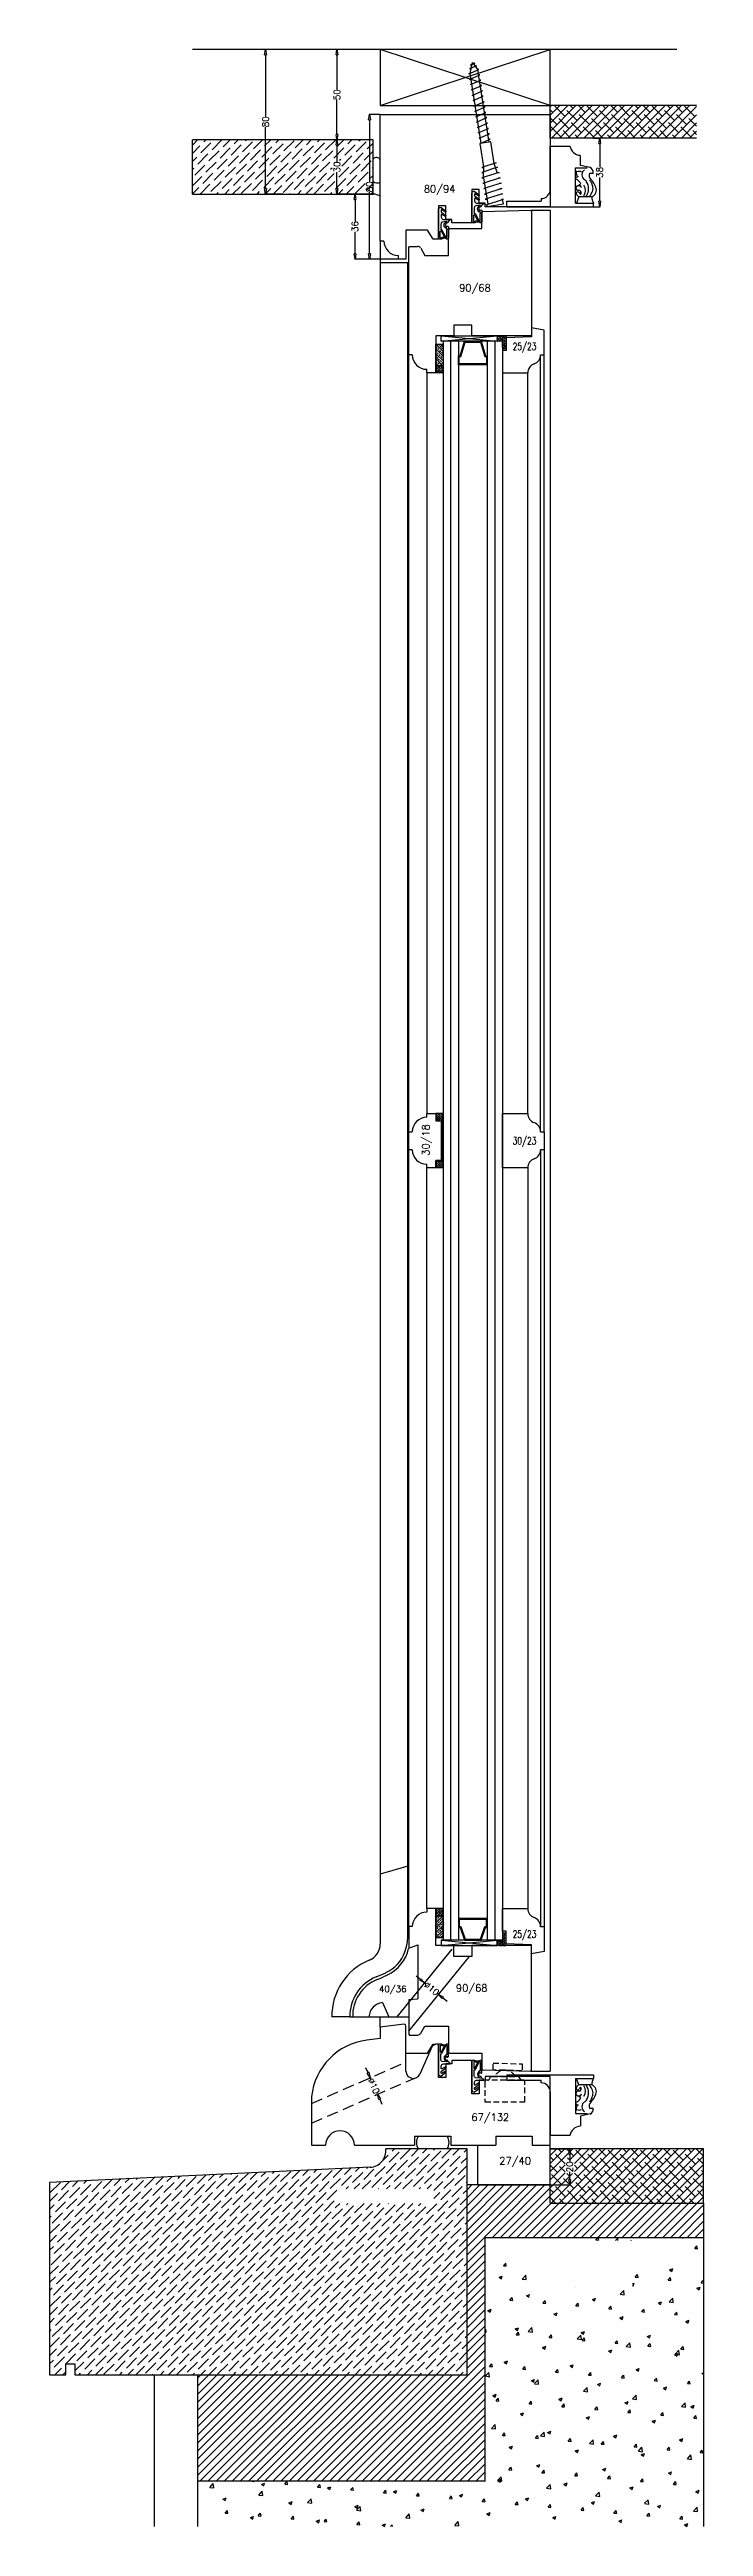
# Model space of a CAD drawing. Header units: millimetres. Extents: x -1007 to 7712, y -6262 to -71.
# Drawn here: x 3122 to 3484, y -6009 to -4638 of the extents above; entities that cross this region are included whole.
import ezdxf
from ezdxf.enums import TextEntityAlignment as Align

# ---------------------------------------------------------------- set-up
doc = ezdxf.new("R2010")
doc.units = ezdxf.units.MM
doc.linetypes.add('CACHE', pattern=[9.525, 6.35, -3.175])
doc.linetypes.add('CACHE2', pattern=[4.7625, 3.175, -1.5875])
doc.layers.get('0').update_dxf_attribs({"color": 250})
doc.layers.add('dim', color=7, linetype='Continuous')
doc.styles.add('romans', font='romans.shx')
doc.dimstyles.new('Ech 1-1', dxfattribs={"dimtxt": 3.5, "dimasz": 3, "dimexe": 0.25, "dimexo": 0, "dimgap": 0.01, "dimtad": 0, "dimdec": 8, "dimzin": 12, "dimtxsty": 'romans', "dimblk": 'CLOSEDBLANK', "dimcen": 2.5, "dimclrd": 9, "dimclre": 9, "dimclrt": 6, "dimadec": 4, "dimazin": 3, "dimtfac": 1, "dimtdec": 8, "dimtmove": 0, "dimatfit": 3, "dimldrblk": 'CLOSEDBLANK', "dimfxl": 0, "dimarcsym": 0})

msp = doc.modelspace()

# ---------------------------------------------------------------- texts
at = {"layer": 'dim', "style": 'romans'}
for s, height, p in [('80/94', 4, (3337.7350253, -4717.4456413)), ('90/68', 4, (3357.27170493, -4772.23559308)), ('40/36', 3.5, (3311.79539284, -5713.59259098)), ('90/68', 4, (3355.47380328, -5713.23410235)), ('67/132', 4, (3365.76132904, -5784.80886484)), ('27/40', 4, (3379.5129733, -5808.89555871))]:
    msp.add_text(s, height=height, dxfattribs=at).set_placement(p, align=Align.CENTER)
at = {"layer": 'dim', "style": 'romans', "width": 0.75}
for s, p in [('25/23', (3384.70250157, -4802.62766799)), ('30/23', (3384.70250157, -5242.31274351)), ('25/23', (3384.70250157, -5681.42639045))]:
    msp.add_text(s, height=4, dxfattribs=at).set_placement(p, align=Align.MIDDLE_CENTER)
at = {"layer": 'dim', "style": 'romans'}
msp.add_text('30/18', height=4, rotation=90, dxfattribs=at).set_placement((3332.0521838, -5241.86575774), align=Align.CENTER)

# ---------------------------------------------------------------- blocks, each defined once
blk = doc.blocks.new('_ClosedBlank')
at = {"color": 0, "linetype": 'ByBlock', "lineweight": -2}
for p, q in [((-1, 0.17), (0, 0)), ((-1, 0.17), (-1, -0.17)), ((0, 0), (-1, -0.17))]:
    blk.add_line(p, q, dxfattribs=at)
blk = doc.blocks.new('*D50')
at = {"layer": 'Defpoints', "color": 0, "transparency": 16777216}
for p in [(3329.4, -5708.5), (3337.1, -5714.8), (3337.2, -5714.8)]:
    blk.add_point(p, dxfattribs=at)
at = {"layer": 'dim', "color": 9, "lineweight": -2, "transparency": 16777216}
for p, q in [((3327.1, -5706.6), (3324.8, -5704.7)), ((3329.4, -5708.5), (3329.6, -5708.3)), ((3329.4, -5708.5), (3329.9, -5708.8)), ((3337.2, -5714.8), (3336.7, -5714.4)), ((3337.1, -5714.8), (3337.4, -5714.6)), ((3339.5, -5716.7), (3341.9, -5718.5))]:
    blk.add_line(p, q, dxfattribs=at)
at = {"layer": 'dim', "color": 9, "lineweight": -2, "transparency": 16777216, "xscale": 3, "yscale": 3, "zscale": 3}
for p, rotation in [((3329.4, -5708.5), 320.9680852208882), ((3337.2, -5714.8), 140.9680852208882)]:
    blk.add_blockref('_ClosedBlank', p, dxfattribs=dict(at, rotation=rotation))
at = {"layer": 'dim', "color": 6, "transparency": 16777216, "insert": (3333.3, -5711.6), "char_height": 3.5, "attachment_point": 5, "rotation": 320.9681, "style": 'romans'}
blk.add_mtext('%%c10', dxfattribs=at)
blk = doc.blocks.new('*D7')
at = {"layer": 'Defpoints', "color": 0, "transparency": 16777216}
for p in [(3298.4, -5761.3), (3302.4, -5770.5), (3303.4, -5770.1)]:
    blk.add_point(p, dxfattribs=at)
at = {"layer": 'dim', "color": 9, "lineweight": -2, "transparency": 16777216}
for p, q in [((3298.1, -5758.2), (3296.9, -5755.4)), ((3298.4, -5761.3), (3299.6, -5760.8)), ((3299.3, -5760.9), (3299.6, -5761.4)), ((3302.4, -5770.5), (3303.6, -5770)), ((3303.4, -5770.1), (3303.1, -5769.6)), ((3304.6, -5772.8), (3305.8, -5775.6))]:
    blk.add_line(p, q, dxfattribs=at)
at = {"layer": 'dim', "color": 9, "lineweight": -2, "transparency": 16777216, "xscale": 3, "yscale": 3, "zscale": 3}
for p, rotation in [((3299.3, -5760.9), 293.6692646820695), ((3303.4, -5770.1), 113.6692646820696)]:
    blk.add_blockref('_ClosedBlank', p, dxfattribs=dict(at, rotation=rotation))
at = {"layer": 'dim', "color": 6, "transparency": 16777216, "insert": (3301.3, -5765.5), "char_height": 3.5, "attachment_point": 5, "rotation": 293.6693, "style": 'romans'}
blk.add_mtext('%%c10', dxfattribs=at)
blk = doc.blocks.new('*D51')
at = {"layer": 'Defpoints', "color": 0, "transparency": 16777216}
for p in [(3300.9, -4688.3), (3280.9, -4718.3), (3300.9, -4718.3)]:
    blk.add_point(p, dxfattribs=at)
at = {"layer": 'dim', "color": 9, "lineweight": -2, "transparency": 16777216}
for p, q in [((3300.9, -4688.3), (3280.6, -4688.3)), ((3280.9, -4691.3), (3280.9, -4700.5)), ((3280.9, -4715.3), (3280.9, -4706.2)), ((3300.9, -4718.3), (3280.6, -4718.3))]:
    blk.add_line(p, q, dxfattribs=at)
at = {"layer": 'dim', "color": 9, "lineweight": -2, "transparency": 16777216, "xscale": 3, "yscale": 3, "zscale": 3}
for p, rotation in [((3280.9, -4688.3), 90), ((3280.9, -4718.3), 270)]:
    blk.add_blockref('_ClosedBlank', p, dxfattribs=dict(at, rotation=rotation))
at = {"layer": 'dim', "color": 6, "transparency": 16777216, "insert": (3280.9, -4703.3), "char_height": 3.5, "attachment_point": 5, "rotation": 90, "style": 'romans'}
blk.add_mtext('30', dxfattribs=at)
blk = doc.blocks.new('*D52')
at = {"layer": 'Defpoints', "color": 0, "transparency": 16777216}
for p in [(3290.9, -4718.3), (3300.9, -4718.3), (3314.9, -4754.3)]:
    blk.add_point(p, dxfattribs=at)
at = {"layer": 'dim', "color": 9, "lineweight": -2, "transparency": 16777216}
for p, q in [((3300.9, -4718.3), (3290.6, -4718.3)), ((3290.9, -4721.3), (3290.9, -4733.5)), ((3290.9, -4751.3), (3290.9, -4739.2)), ((3314.9, -4754.3), (3290.6, -4754.3))]:
    blk.add_line(p, q, dxfattribs=at)
at = {"layer": 'dim', "color": 9, "lineweight": -2, "transparency": 16777216, "xscale": 3, "yscale": 3, "zscale": 3}
for p, rotation in [((3290.9, -4718.3), 90), ((3290.9, -4754.3), 270)]:
    blk.add_blockref('_ClosedBlank', p, dxfattribs=dict(at, rotation=rotation))
at = {"layer": 'dim', "color": 6, "transparency": 16777216, "insert": (3290.9, -4736.3), "char_height": 3.5, "attachment_point": 5, "rotation": 90, "style": 'romans'}
blk.add_mtext('36', dxfattribs=at)
blk = doc.blocks.new('*D53')
at = {"layer": 'Defpoints', "color": 0, "transparency": 16777216}
for p in [(3280.9, -4638.3), (3304.9, -4638.3), (3300.9, -4688.3)]:
    blk.add_point(p, dxfattribs=at)
at = {"layer": 'dim', "color": 9, "lineweight": -2, "transparency": 16777216}
for p, q in [((3304.9, -4638.3), (3280.6, -4638.3)), ((3280.9, -4641.3), (3280.9, -4660.5)), ((3280.9, -4685.3), (3280.9, -4666.2)), ((3300.9, -4688.3), (3280.6, -4688.3))]:
    blk.add_line(p, q, dxfattribs=at)
at = {"layer": 'dim', "color": 9, "lineweight": -2, "transparency": 16777216, "xscale": 3, "yscale": 3, "zscale": 3}
for p, rotation in [((3280.9, -4638.3), 90), ((3280.9, -4688.3), 270)]:
    blk.add_blockref('_ClosedBlank', p, dxfattribs=dict(at, rotation=rotation))
at = {"layer": 'dim', "color": 6, "transparency": 16777216, "insert": (3280.9, -4663.3), "char_height": 3.5, "attachment_point": 5, "rotation": 90, "style": 'romans'}
blk.add_mtext('50', dxfattribs=at)
blk = doc.blocks.new('*D54')
at = {"layer": 'Defpoints', "color": 0, "transparency": 16777216}
for p in [(3298.9, -4674.3), (3304.9, -4674.3), (3314.9, -4754.3)]:
    blk.add_point(p, dxfattribs=at)
at = {"layer": 'dim', "color": 9, "lineweight": -2, "transparency": 16777216}
for p, q in [((3304.9, -4674.3), (3298.7, -4674.3)), ((3298.9, -4677.3), (3298.9, -4711.5)), ((3298.9, -4751.3), (3298.9, -4717.2)), ((3314.9, -4754.3), (3298.7, -4754.3))]:
    blk.add_line(p, q, dxfattribs=at)
at = {"layer": 'dim', "color": 9, "lineweight": -2, "transparency": 16777216, "xscale": 3, "yscale": 3, "zscale": 3}
for p, rotation in [((3298.9, -4674.3), 90), ((3298.9, -4754.3), 270)]:
    blk.add_blockref('_ClosedBlank', p, dxfattribs=dict(at, rotation=rotation))
at = {"layer": 'dim', "color": 6, "transparency": 16777216, "insert": (3298.9, -4714.3), "char_height": 3.5, "attachment_point": 5, "rotation": 90, "style": 'romans'}
blk.add_mtext('80', dxfattribs=at)
blk = doc.blocks.new('*D55')
at = {"layer": 'Defpoints', "color": 0, "transparency": 16777216}
for p in [(3422.9, -4687.3), (3426.3, -4687.3), (3422.9, -4725.3)]:
    blk.add_point(p, dxfattribs=at)
at = {"layer": 'dim', "color": 9, "lineweight": -2, "transparency": 16777216}
for p, q in [((3422.9, -4687.3), (3426.6, -4687.3)), ((3426.3, -4690.3), (3426.3, -4703.5)), ((3426.3, -4722.3), (3426.3, -4709.2)), ((3422.9, -4725.3), (3426.6, -4725.3))]:
    blk.add_line(p, q, dxfattribs=at)
at = {"layer": 'dim', "color": 9, "lineweight": -2, "transparency": 16777216, "xscale": 3, "yscale": 3, "zscale": 3}
for p, rotation in [((3426.3, -4687.3), 90), ((3426.3, -4725.3), 270)]:
    blk.add_blockref('_ClosedBlank', p, dxfattribs=dict(at, rotation=rotation))
at = {"layer": 'dim', "color": 6, "transparency": 16777216, "insert": (3426.3, -4706.3), "char_height": 3.5, "attachment_point": 5, "rotation": 90, "style": 'romans'}
blk.add_mtext('38', dxfattribs=at)
blk = doc.blocks.new('*D56')
at = {"layer": 'Defpoints', "color": 0, "transparency": 16777216}
for p in [(3241.4, -4638.3), (3250.9, -4638.3), (3250.9, -4718.3)]:
    blk.add_point(p, dxfattribs=at)
at = {"layer": 'dim', "color": 9, "lineweight": -2, "transparency": 16777216}
for p, q in [((3250.9, -4638.3), (3241.2, -4638.3)), ((3241.4, -4641.3), (3241.4, -4675.5)), ((3241.4, -4715.3), (3241.4, -4681.2)), ((3250.9, -4718.3), (3241.2, -4718.3))]:
    blk.add_line(p, q, dxfattribs=at)
at = {"layer": 'dim', "color": 9, "lineweight": -2, "transparency": 16777216, "xscale": 3, "yscale": 3, "zscale": 3}
for p, rotation in [((3241.4, -4638.3), 90), ((3241.4, -4718.3), 270)]:
    blk.add_blockref('_ClosedBlank', p, dxfattribs=dict(at, rotation=rotation))
at = {"layer": 'dim', "color": 6, "transparency": 16777216, "insert": (3241.4, -4678.3), "char_height": 3.5, "attachment_point": 5, "rotation": 90, "style": 'romans'}
blk.add_mtext('80', dxfattribs=at)
blk = doc.blocks.new('9')
for p, q in [((3152.9, 2042.3), (2884.9, 2042.3)), ((3082.9, 2042.3), (2988.9, 2042.3)), ((2988.9, 2042.3), (2988.9, 2011.3)), ((3082.9, 2011.3), (2988.9, 2042.3)), ((2988.9, 2011.3), (3082.9, 2042.3)), ((3042.1, 2033.3), (3038.3, 2031.7)), ((3039.1, 2031.6), (3038.3, 2031.7)), ((3038.6, 2029.1), (3039.9, 2035.2)), ((3044.8, 1990.4), (3038.6, 2029.1)), ((3041.2, 2034.6), (3038.7, 2033.6)), ((3039.5, 2033.5), (3038.7, 2033.6)), ((3039.9, 2035.2), (3042.8, 2031)), ((3041.2, 2034.6), (3040.2, 2034.7)), ((3042.1, 2033.3), (3041.1, 2033.4)), ((3049.2, 1991.1), (3042.8, 2031)), ((3082.9, 2011.3), (3082.9, 2042.3)), ((2988.9, 2011.3), (3082.9, 2011.3)), ((2988.9, 1936.3), (2988.9, 2006.3)), ((2988.9, 2006.3), (3082.9, 2006.3)), ((3163.9, 2011.3), (3082.9, 2011.3)), ((3082.9, 1993.3), (3082.9, 2011.3)), ((3082.9, 2006.3), (3082.9, 1955.3)), ((2984.9, 1992.3), (2884.9, 1992.3)), ((2884.9, 1962.3), (2884.9, 1992.3)), ((2984.9, 1962.3), (2984.9, 1992.3)), ((3050, 1991.2), (3044.1, 1990.3)), ((3046.1, 1977.3), (3044.1, 1990.3)), ((3051.9, 1979.2), (3050, 1991.2)), ((3163.9, 1993.3), (3082.9, 1993.3)), ((3082.9, 1964.8), (3082.9, 1988.8)), ((3082.9, 1988.8), (3093.9, 1988.8)), ((3053, 1979.5), (3045, 1977)), ((3053.7, 1977.1), (3045, 1974.3)), ((3045, 1977), (3046.1, 1977)), ((3045, 1974.3), (3046.1, 1974.3)), ((3046, 1972.4), (3046.1, 1977.3)), ((3051.9, 1979.5), (3053, 1979.5)), ((3053.7, 1973.6), (3051.9, 1979.2)), ((3052.6, 1977), (3053.7, 1977.1)), ((3096.9, 1957.3), (3096.9, 1976.8)), ((3096.9, 1976.8), (3103.4, 1976.8)), ((3099.6, 1978.2), (3099.6, 1983.7)), ((3105, 1977), (3099.6, 1978.2)), ((2884.9, 1962.3), (2984.9, 1962.3)), ((3043.6, 1964.8), (3039.6, 1964.8)), ((3039.6, 1964.8), (3039.6, 1946.8)), ((3043.6, 1957.3), (3043.6, 1964.8)), ((3048.5, 1956.7), (3046, 1972.4)), ((3056.6, 1962.4), (3047, 1959.4)), ((3055.5, 1962.4), (3056.6, 1962.4)), ((3098.8, 1960.8), (3097.4, 1957.3)), ((3105.9, 1960.8), (3098.8, 1960.8)), ((3104.6, 1973.8), (3106.7, 1973.8)), ((3025.1, 1955.8), (3021.1, 1955.8)), ((3021.1, 1955.8), (3021.1, 1937.8)), ((3025.1, 1948.3), (3025.1, 1955.8)), ((3028.4, 1948.3), (3025.1, 1948.3)), ((3027.8, 1948.3), (3027.8, 1948.3)), ((3028.4, 1946.3), (3028.4, 1948.3)), ((3046.9, 1957.3), (3043.6, 1957.3)), ((3045.1, 1952.1), (3045.6, 1952.6)), ((3045.1, 1943.3), (3045.1, 1952.1)), ((3045.6, 1952.6), (3072.1, 1953.3)), ((3046.3, 1957.3), (3046.3, 1957.3)), ((3046.9, 1955.3), (3046.9, 1957.3)), ((3082.9, 1955.3), (3046.9, 1955.3)), ((3047, 1959.4), (3048.1, 1959.4)), ((3047.5, 1956.4), (3057.1, 1959.5)), ((3047.5, 1956.4), (3048, 1956.4)), ((3048.1, 1955.5), (3048, 1956.5)), ((3048.1, 1955.5), (3057, 1956.9)), ((3056, 1959.5), (3057.1, 1959.5)), ((3057, 1956.9), (3056.6, 1959.3)), ((3058.9, 1955.3), (3058.9, 1958.3)), ((3058.9, 1958.3), (3077.9, 1958.3)), ((3058.9, 1955.3), (3082.9, 1955.3)), ((3072.1, 1953.3), (3072.6, 1952.8)), ((3072.1, 1953.3), (3082.9, 1953.3)), ((3072.6, 1952.8), (3072.6, 1883.8)), ((3077.9, 1959.8), (3077.9, 1958.3)), ((3082.9, 1955.3), (3106.9, 1955.3)), ((3082.9, 1953.3), (3082.9, 923.3)), ((3096.9, 1957.3), (3106.9, 1957.3)), ((3106.9, 1955.3), (3106.9, 1957.3)), ((2990.9, 1936.3), (2988.9, 1936.3)), ((2988.9, 1936.3), (2988.9, 993.8)), ((3015.1, 1942.3), (3003.1, 1942.3)), ((3003.1, 1942.3), (3003.1, 1926.3)), ((3004.6, 1932.8), (3005.1, 1933.3)), ((3005.1, 1933.3), (3009.5, 1933.3)), ((3018.1, 1937.3), (3015.1, 1942.3)), ((3020.6, 1937.3), (3018.1, 1937.3)), ((3021.1, 1937.8), (3020.6, 1937.3)), ((3026.6, 1942.8), (3027.1, 1943.3)), ((3026.6, 1928.3), (3026.6, 1942.8)), ((3027.1, 1943.3), (3045.1, 1943.3)), ((3039.1, 1946.3), (3028.4, 1946.3)), ((3039.6, 1946.8), (3039.1, 1946.3)), ((3004.6, 1924.3), (2988.9, 1924.3)), ((2998.9, 1926.3), (2998.9, 1928.3)), ((3003.1, 1926.3), (2998.9, 1926.3)), ((3004.1, 996.6), (3004.1, 1924.3)), ((3004.6, 1873.3), (3004.6, 1932.8)), ((3011.3, 1932.3), (3013.6, 1928.3)), ((3013.6, 1928.3), (3026.6, 1928.3)), ((3029.6, 1883.8), (3019.6, 1883.8)), ((3019.6, 1883.8), (3019.6, 1863.3)), ((3019.6, 1879.3), (3023.6, 1879.3)), ((3019.6, 1867.3), (3019.6, 1879.3)), ((3022.6, 1880.8), (3053.6, 1883.8)), ((3022.6, 1883.8), (3053.6, 1880.8)), ((3022.6, 1880.8), (3022.6, 1883.8)), ((3022.6, 1883.8), (3053.6, 1883.8)), ((3053.6, 1880.8), (3022.6, 1880.8)), ((3023.6, 1880.8), (3023.6, 995.8)), ((3056.6, 1880.8), (3023.6, 1880.8)), ((3023.6, 1879.3), (3023.6, 1867.3)), ((3027.8, 1880.8), (3027.8, 995.8)), ((3039.6, 1889.8), (3029.6, 1889.8)), ((3029.6, 1889.8), (3029.6, 1883.8)), ((3032.1, 1880.8), (3032.1, 995.8)), ((3033.1, 1872.8), (3035.5, 1880.8)), ((3033.4, 1872.3), (3035.9, 1880.3)), ((3035.5, 1880.8), (3044.7, 1880.8)), ((3035.9, 1880.3), (3044.3, 1880.3)), ((3039.6, 1883.8), (3039.6, 1889.8)), ((3072.6, 1883.8), (3039.6, 1883.8)), ((3044.3, 1880.3), (3046.7, 1872.3)), ((3044.7, 1880.8), (3047.1, 1872.8)), ((3048.1, 1880.8), (3048.1, 995.8)), ((3052.3, 1880.8), (3052.3, 995.8)), ((3053.6, 1883.8), (3053.6, 1880.8)), ((3054.6, 1883.8), (3056.6, 1883.8)), ((3056.6, 1880.8), (3054.6, 1880.8)), ((3056.6, 1883.8), (3056.6, 1880.8)), ((3056.6, 1877.3), (3056.6, 1883.3)), ((3056.6, 1880.8), (3056.6, 995.8)), ((3058.6, 1883.3), (3058.6, 1877.3)), ((3072.6, 1883.3), (3058.6, 1882.8)), ((3058.6, 1882.8), (3058.6, 1875.8)), ((3079.6, 1887), (3072.6, 1888.3)), ((3072.6, 1888.3), (3072.6, 1883.3)), ((3079.6, 1873.3), (3079.6, 1887)), ((3006.6, 1873.3), (3004.6, 1873.3)), ((3004.6, 1443.3), (3004.6, 1873.3)), ((3014.6, 1863.3), (3014.6, 1865.3)), ((3023.6, 1867.3), (3019.6, 1867.3)), ((3019.6, 1867.3), (3023.6, 1867.3)), ((3019.6, 1863.3), (3019.6, 1867.3)), ((3023.6, 1867.3), (3023.6, 1863.3)), ((3032.1, 1867.8), (3032.1, 1872.8)), ((3032.1, 1872.8), (3033.1, 1872.8)), ((3048.1, 1867.8), (3032.1, 1867.8)), ((3032.6, 1868.3), (3032.6, 1872.3)), ((3032.6, 1872.3), (3033.4, 1872.3)), ((3047.6, 1868.3), (3032.6, 1868.3)), ((3046.7, 1872.3), (3047.6, 1872.3)), ((3047.1, 1872.8), (3048.1, 1872.8)), ((3047.6, 1872.3), (3047.6, 1868.3)), ((3048.1, 1872.8), (3048.1, 1867.8)), ((3058.6, 1875.8), (3056.6, 1875.8)), ((3056.6, 1875.8), (3056.6, 1863.3)), ((3077.6, 1873.3), (3079.6, 1873.3)), ((3077.6, 1443.3), (3077.6, 1873.1)), ((3079.6, 1443.3), (3079.6, 1873.3)), ((3019.6, 1863.3), (3014.6, 1863.3)), ((3014.6, 1863.3), (3014.6, 1453.3)), ((3023.6, 1863.3), (3019.6, 1863.3)), ((3056.6, 1863.3), (3070.6, 1863.3)), ((3070.6, 1453.3), (3070.6, 1863.3)), ((3014.6, 1451.3), (3014.6, 1453.3)), ((3014.6, 1453.3), (3019.6, 1453.3)), ((3019.6, 1453.3), (3019.6, 1449.3)), ((3023.6, 1453.3), (3019.6, 1453.3)), ((3019.6, 1453.3), (3019.6, 1449.3)), ((3023.6, 1449.3), (3023.6, 1453.3)), ((3056.6, 1423.3), (3056.6, 1453.3)), ((3056.6, 1453.3), (3070.6, 1453.3)), ((3004.6, 1433.3), (3004.6, 1443.3)), ((3004.6, 1443.3), (3006.6, 1443.3)), ((3019.6, 1449.3), (3022.6, 1449.3)), ((3019.6, 1449.3), (3023.6, 1449.3)), ((3022.6, 1449.3), (3022.6, 1427.3)), ((3023.2, 1449.3), (3022.6, 1449.3)), ((3022.6, 1449.3), (3022.6, 1427.3)), ((3023.2, 1427.3), (3023.2, 1449.3)), ((3077.6, 1443.3), (3079.6, 1443.3)), ((3079.6, 1443.3), (3079.6, 1433.3)), ((3004.6, 1003.3), (3004.6, 1433.3)), ((3006.6, 1433.3), (3004.6, 1433.3)), ((3022.6, 1427.3), (3019.6, 1427.3)), ((3019.6, 1427.3), (3019.6, 1423.3)), ((3019.6, 1427.3), (3023.6, 1427.3)), ((3019.6, 1423.3), (3019.6, 1427.3)), ((3022.6, 1427.3), (3023.2, 1427.3)), ((3023.6, 1427.3), (3023.6, 1423.3)), ((3079.6, 1433.3), (3077.6, 1433.3)), ((3077.6, 1433.3), (3077.6, 1003.5)), ((3079.6, 1433.3), (3079.6, 1003.3)), ((3014.6, 1423.3), (3014.6, 1425.3)), ((3019.6, 1423.3), (3014.6, 1423.3)), ((3014.6, 1013.3), (3014.6, 1423.3)), ((3023.6, 1423.3), (3019.6, 1423.3)), ((3070.6, 1423.3), (3056.6, 1423.3)), ((3070.6, 1423.3), (3070.6, 1013.3)), ((3004.1, 1036.7), (2988.9, 1032.3)), ((3006.6, 1003.3), (3004.6, 1003.3)), ((3004.6, 1003.3), (3004.6, 991.3)), ((3019.6, 1013.3), (3014.6, 1013.3)), ((3014.6, 1013.3), (3014.6, 1011.3)), ((3019.6, 992.8), (3019.6, 1013.3)), ((3023.6, 1013.3), (3019.6, 1013.3)), ((3019.6, 1013.3), (3019.6, 1009.3)), ((3019.6, 1009.3), (3023.6, 1009.3)), ((3023.6, 1009.3), (3019.6, 1009.3)), ((3019.6, 1009.3), (3019.6, 997.3)), ((3023.6, 1009.3), (3023.6, 1013.3)), ((3023.6, 997.3), (3023.6, 1009.3)), ((3048.1, 1007.8), (3032.1, 1007.8)), ((3032.1, 1007.8), (3032.1, 1002.8)), ((3032.1, 1002.8), (3033.1, 1002.8)), ((3047.6, 1007.3), (3032.6, 1007.3)), ((3032.6, 1007.3), (3032.6, 1003.3)), ((3032.6, 1003.3), (3033.4, 1003.3)), ((3033.1, 1002.8), (3035.5, 995.8)), ((3033.4, 1003.3), (3035.9, 996.3)), ((3044.3, 996.3), (3046.7, 1003.3)), ((3044.7, 995.8), (3047.1, 1002.8)), ((3046.7, 1003.3), (3047.6, 1003.3)), ((3047.1, 1002.8), (3048.1, 1002.8)), ((3047.6, 1003.3), (3047.6, 1007.3)), ((3048.1, 1002.8), (3048.1, 1007.8)), ((3056.6, 1000.8), (3056.6, 1013.3)), ((3056.6, 1013.3), (3070.6, 1013.3)), ((3077.6, 1003.3), (3079.6, 1003.3)), ((3079.6, 1003.3), (3079.6, 989.5)), ((2998.2, 953.3), (3028.6, 990.8)), ((3004.6, 991.4), (3009.6, 993.3)), ((3009.6, 993.3), (3009.6, 963.3)), ((3019.6, 997.3), (3023.6, 997.3)), ((3029.6, 992.8), (3019.6, 992.8)), ((3022.6, 992.8), (3053.6, 995.8)), ((3022.6, 995.8), (3053.6, 992.8)), ((3053.6, 995.8), (3022.6, 995.8)), ((3022.6, 995.8), (3022.6, 992.8)), ((3022.6, 992.8), (3053.6, 992.8)), ((3056.6, 995.8), (3023.6, 995.8)), ((3029.6, 986.8), (3029.6, 992.8)), ((3035.5, 995.8), (3044.7, 995.8)), ((3035.9, 996.3), (3044.3, 996.3)), ((3039.6, 992.8), (3039.6, 986.8)), ((3072.6, 992.8), (3039.6, 992.8)), ((3053.6, 992.8), (3053.6, 995.8)), ((3056.6, 995.8), (3054.6, 995.8)), ((3054.6, 992.8), (3056.6, 992.8)), ((3058.6, 1000.8), (3056.6, 1000.8)), ((3056.6, 999.3), (3056.6, 993.3)), ((3056.6, 992.8), (3056.6, 995.8)), ((3058.6, 993.8), (3058.6, 1000.8)), ((3058.6, 993.3), (3058.6, 999.3)), ((3072.6, 993.3), (3058.6, 993.8)), ((3072.6, 988.3), (3072.6, 993.3)), ((3072.6, 923.8), (3072.6, 992.8)), ((3079.6, 989.5), (3072.6, 988.3)), ((3004.6, 945.4), (3038.2, 986.8)), ((3039.6, 986.8), (3029.6, 986.8)), ((2990.1, 961.3), (2993.6, 953.3)), ((3004.6, 962.9), (3009.6, 963.3)), ((3004.6, 962.9), (3004.6, 953.3)), ((2972.1, 953.3), (2962.1, 953.3)), ((2972.1, 953.3), (2973.6, 953.3)), ((2973.6, 953.3), (2982.6, 953.3)), ((2982.6, 953.3), (2993.6, 953.3)), ((2988.9, 947.7), (2988.9, 953.3)), ((3002.1, 949.3), (2988.9, 947.7)), ((2988.9, 947.7), (2988.9, 941.3)), ((2993.6, 953.3), (3004.6, 953.3)), ((3003.1, 923.3), (3003.1, 948.3)), ((3004.6, 953.3), (3004.6, 943.8)), ((3011.3, 944.3), (3013.6, 948.3)), ((3013.6, 948.3), (3026.6, 948.3)), ((3026.6, 948.3), (3026.6, 933.8)), ((2988.9, 941.3), (2981.4, 940.4)), ((3003.1, 933.3), (3015.1, 933.3)), ((3004.6, 943.8), (3005.1, 943.3)), ((3005.1, 943.3), (3009.5, 943.3)), ((3017.6, 937.2), (3010.7, 921.7)), ((3015.1, 933.3), (3018.1, 938.3)), ((3015.1, 933.3), (3018.1, 938.3)), ((3015.1, 933.3), (3018.1, 938.3)), ((3019.6, 938.3), (3017.6, 937.2)), ((3018.1, 938.3), (3019.6, 938.3)), ((3020.6, 938.3), (3019.6, 938.3)), ((3021.1, 937.8), (3020.6, 938.3)), ((3021.1, 919.8), (3021.1, 937.8)), ((3026.6, 933.8), (3027.1, 933.3)), ((3027.1, 933.3), (3045.1, 933.3)), ((3045.1, 933.3), (3045.1, 924.5)), ((3025.1, 919.8), (3021.1, 919.8)), ((3028.4, 927.3), (3025.1, 927.3)), ((3025.1, 927.3), (3025.1, 919.8)), ((3039.1, 929.3), (3028.4, 929.3)), ((3028.4, 929.3), (3028.4, 927.3)), ((3039.6, 928.8), (3039.1, 929.3)), ((3039.6, 910.8), (3039.6, 928.8)), ((3045.1, 924.5), (3045.6, 924)), ((3045.6, 924), (3072.1, 923.3)), ((3082.9, 920.3), (3046.9, 920.3)), ((3046.9, 920.3), (3046.9, 918.3)), ((3058.9, 921.3), (3058.9, 918.3)), ((3058.9, 921.3), (3082.9, 921.3)), ((3072.1, 923.3), (3072.6, 923.8)), ((3072.1, 923.3), (3082.9, 923.3)), ((3082.9, 921.3), (3106.9, 921.3)), ((3082.9, 882.3), (3082.9, 920.3)), ((3096.9, 919.3), (3106.9, 919.3)), ((3096.9, 919.3), (3096.9, 899.8)), ((3098.8, 915.8), (3097.4, 919.3)), ((3106.9, 921.3), (3106.9, 919.3)), ((2950.9, 909.3), (2950.9, 882.3)), ((3043.6, 910.8), (3039.6, 910.8)), ((3046.9, 918.3), (3043.6, 918.3)), ((3043.6, 918.3), (3043.6, 910.8)), ((3043.6, 913), (3043.6, 913.6)), ((3058.9, 918.3), (3077.9, 918.3)), ((3077.9, 916.8), (3077.9, 918.3)), ((3082.9, 911.8), (3082.9, 887.8)), ((3105.9, 915.8), (3098.8, 915.8)), ((3096.9, 899.8), (3103.4, 899.8)), ((3105, 899.6), (3099.6, 898.4)), ((3099.6, 898.4), (3099.6, 892.9)), ((3104.6, 902.8), (3106.7, 902.8)), ((2950.9, 882.3), (2958.6, 882.3)), ((2974.6, 882.3), (3007.9, 882.3)), ((3036.9, 880.3), (2991.9, 880.3)), ((3007.9, 887.3), (3027.9, 887.3)), ((3007.9, 887.3), (3007.9, 882.3)), ((3027.9, 887.3), (3027.9, 882.3)), ((3027.9, 882.3), (3052.9, 882.3)), ((3036.9, 755.3), (3036.9, 880.3)), ((3042.9, 860.3), (3042.9, 882.3)), ((3052.9, 887.3), (3072.9, 887.3)), ((3052.9, 887.3), (3052.9, 882.3)), ((3072.9, 887.3), (3072.9, 882.3)), ((3072.9, 882.3), (3082.9, 882.3)), ((3082.9, 887.8), (3093.9, 887.8)), ((3082.9, 860.3), (3082.9, 882.3)), ((3167.7, 880.3), (3082.9, 880.3)), ((3082.9, 880.3), (3094, 880.3)), ((3167.7, 850.3), (3167.7, 880.3)), ((2983.3, 870.1), (2805.9, 861.6)), ((3093.7, 877.3), (3093.7, 873.1)), ((3093.7, 863.3), (3093.7, 867.5)), ((2805.9, 861.6), (2805.9, 755.3)), ((3082.9, 860.3), (3036.9, 860.3)), ((3042.9, 860.3), (3082.9, 860.3)), ((3082.9, 850.3), (3082.9, 860.3)), ((3082.9, 860.3), (3094, 860.3)), ((3082.9, 850.3), (3167.7, 850.3)), ((3167.7, 850.3), (3167.7, 831.3)), ((3046.9, 831.3), (3167.7, 831.3)), ((3046.9, 696.3), (3046.9, 831.3)), ((3167.7, 831.3), (3167.7, 671.3)), ((2805.9, 755.3), (2814.9, 755.3)), ((2814.9, 755.3), (2814.9, 761.3)), ((2814.9, 761.3), (2819.9, 761.3)), ((2819.9, 761.3), (2819.9, 755.3)), ((2819.9, 755.3), (3036.9, 755.3)), ((2863.9, 671.3), (2863.9, 755.3)), ((2887.9, 671.3), (2887.9, 755.3)), ((3046.9, 696.3), (2887.9, 696.3))]:
    blk.add_line(p, q)
at = {"linetype": 'Continuous'}
for p, q in [((3082.9, 2010.5), (3083.7, 2011.3)), ((3082.9, 2006), (3088.2, 2011.3)), ((3082.9, 2001.5), (3092.6, 2011.3)), ((3082.9, 1997), (3097.1, 2011.3)), ((3084.3, 2007.5), (3082.9, 2009)), ((3086.6, 2000.8), (3082.9, 2004.5)), ((3083.6, 1993.3), (3101.6, 2011.3)), ((3091.1, 2005.2), (3085.5, 2010.9)), ((3093.3, 1998.5), (3087.7, 2004.1)), ((3088.1, 1993.3), (3106.1, 2011.3)), ((3097.8, 2003), (3092.2, 2008.6)), ((3092.6, 1993.3), (3110.6, 2011.3)), ((3095.6, 2009.7), (3094, 2011.3)), ((3100.1, 1996.3), (3094.5, 2001.9)), ((3097.1, 1993.3), (3115.1, 2011.3)), ((3102.3, 2007.5), (3098.5, 2011.3)), ((3104.6, 2000.8), (3098.9, 2006.4)), ((3101.6, 1993.3), (3119.6, 2011.3)), ((3109, 2005.2), (3103.4, 2010.9)), ((3111.3, 1998.5), (3105.7, 2004.1)), ((3106.1, 1993.3), (3124.1, 2011.3)), ((3115.8, 2003), (3110.2, 2008.6)), ((3110.6, 1993.3), (3128.6, 2011.3)), ((3113.5, 2009.7), (3112, 2011.3)), ((3118, 1996.3), (3112.4, 2001.9)), ((3115.1, 1993.3), (3133.1, 2011.3)), ((3120.3, 2007.5), (3116.5, 2011.3)), ((3122.5, 2000.8), (3116.9, 2006.4)), ((3119.5, 1993.3), (3137.5, 2011.3)), ((3127, 2005.2), (3121.4, 2010.9)), ((3129.3, 1998.5), (3123.6, 2004.1)), ((3124, 1993.3), (3142, 2011.3)), ((3133.7, 2003), (3128.1, 2008.6)), ((3128.5, 1993.3), (3146.5, 2011.3)), ((3131.5, 2009.7), (3129.9, 2011.3)), ((3136, 1996.3), (3130.4, 2001.9)), ((3133, 1993.3), (3151, 2011.3)), ((3138.2, 2007.5), (3134.4, 2011.3)), ((3140.5, 2000.8), (3134.9, 2006.4)), ((3137.5, 1993.3), (3155.5, 2011.3)), ((3145, 2005.2), (3139.4, 2010.9)), ((3147.2, 1998.5), (3141.6, 2004.1)), ((3142, 1993.3), (3160, 2011.3)), ((3151.7, 2003), (3146.1, 2008.6)), ((3146.5, 1993.3), (3163.9, 2010.7)), ((3149.5, 2009.7), (3147.9, 2011.3)), ((3153.9, 1996.3), (3148.3, 2001.9)), ((3151, 1993.3), (3163.9, 2006.2)), ((3156.2, 2007.5), (3152.4, 2011.3)), ((3158.4, 2000.8), (3152.8, 2006.4)), ((3155.5, 1993.3), (3163.9, 2001.7)), ((3162.9, 2005.2), (3157.3, 2010.9)), ((3163.9, 1999.8), (3159.6, 2004.1)), ((2884.9, 1984.8), (2889, 1989)), ((2885.1, 1989.5), (2887.8, 1992.3)), ((2889.6, 1985.1), (2895.2, 1990.7)), ((2891.3, 1991.2), (2892.3, 1992.3)), ((2895.8, 1986.7), (2901.3, 1992.3)), ((2901.9, 1988.4), (2905.8, 1992.3)), ((2906.4, 1983.9), (2912, 1989.5)), ((2908.1, 1990.1), (2910.3, 1992.3)), ((2912.6, 1985.6), (2918.2, 1991.2)), ((2914.3, 1991.8), (2914.8, 1992.3)), ((2918.8, 1987.3), (2923.8, 1992.3)), ((2923.3, 1982.8), (2928.9, 1988.4)), ((2924.9, 1989), (2928.3, 1992.3)), ((2929.4, 1984.5), (2935.1, 1990.1)), ((2931.1, 1990.7), (2932.8, 1992.3)), ((2935.6, 1986.2), (2941.2, 1991.8)), ((2941.8, 1987.9), (2946.2, 1992.3)), ((2946.3, 1983.4), (2951.9, 1989)), ((2948, 1989.5), (2950.7, 1992.3)), ((2952.5, 1985.1), (2958.1, 1990.7)), ((2954.1, 1991.2), (2955.2, 1992.3)), ((2958.6, 1986.7), (2964.2, 1992.3)), ((2964.8, 1988.4), (2968.7, 1992.3)), ((2969.3, 1983.9), (2974.9, 1989.5)), ((2971, 1990.1), (2973.2, 1992.3)), ((2975.5, 1985.6), (2981.1, 1991.2)), ((2977.1, 1991.8), (2977.7, 1992.3)), ((2981.6, 1987.3), (2984.9, 1990.5)), ((3088.8, 1994), (3083.2, 1999.6)), ((3094.1, 1993.3), (3090, 1997.4)), ((3098.5, 1993.3), (3096.7, 1995.1)), ((3106.8, 1994), (3101.2, 1999.6)), ((3112, 1993.3), (3107.9, 1997.4)), ((3116.5, 1993.3), (3114.7, 1995.1)), ((3124.8, 1994), (3119.1, 1999.6)), ((3130, 1993.3), (3125.9, 1997.4)), ((3134.5, 1993.3), (3132.6, 1995.1)), ((3142.7, 1994), (3137.1, 1999.6)), ((3147.9, 1993.3), (3143.8, 1997.4)), ((3152.4, 1993.3), (3150.6, 1995.1)), ((3160.7, 1994), (3155.1, 1999.6)), ((3160, 1993.3), (3163.9, 1997.2)), ((3163.9, 1995.3), (3161.8, 1997.4)), ((2884.9, 1980.4), (2887.3, 1982.8)), ((2884.9, 1975.9), (2885.7, 1976.6)), ((2886.2, 1972.7), (2891.8, 1978.3)), ((2887.9, 1978.9), (2893.5, 1984.5)), ((2892.4, 1974.4), (2898, 1980)), ((2894.1, 1980.6), (2899.7, 1986.2)), ((2896.9, 1969.9), (2902.5, 1975.5)), ((2898.6, 1976.1), (2904.2, 1981.7)), ((2900.3, 1982.2), (2905.9, 1987.9)), ((2903.1, 1971.6), (2908.7, 1977.2)), ((2904.7, 1977.8), (2910.4, 1983.4)), ((2909.2, 1973.3), (2914.8, 1978.9)), ((2910.9, 1979.4), (2916.5, 1985.1)), ((2913.7, 1968.8), (2919.3, 1974.4)), ((2915.4, 1975), (2921, 1980.6)), ((2917.1, 1981.1), (2922.7, 1986.7)), ((2919.9, 1970.5), (2925.5, 1976.1)), ((2921.6, 1976.6), (2927.2, 1982.2)), ((2926.1, 1972.1), (2931.7, 1977.8)), ((2927.8, 1978.3), (2933.4, 1983.9)), ((2932.2, 1973.8), (2937.9, 1979.4)), ((2933.9, 1980), (2939.5, 1985.6)), ((2936.7, 1969.3), (2942.3, 1975)), ((2938.4, 1975.5), (2944, 1981.1)), ((2940.1, 1981.7), (2945.7, 1987.3)), ((2942.9, 1971), (2948.5, 1976.6)), ((2944.6, 1977.2), (2950.2, 1982.8)), ((2949.1, 1972.7), (2954.7, 1978.3)), ((2950.8, 1978.9), (2956.4, 1984.5)), ((2955.3, 1974.4), (2960.9, 1980)), ((2956.9, 1980.6), (2962.6, 1986.2)), ((2961.4, 1976.1), (2962.3, 1976.9)), ((2963.1, 1982.2), (2968.7, 1987.9)), ((2965.9, 1971.6), (2971.5, 1977.2)), ((2966.4, 1981), (2967, 1981.7)), ((2967.6, 1977.8), (2973.2, 1983.4)), ((2972.1, 1973.3), (2977.7, 1978.9)), ((2973.8, 1979.4), (2979.4, 1985.1)), ((2976.6, 1968.8), (2982.2, 1974.4)), ((2978.3, 1975), (2983.9, 1980.6)), ((2980, 1981.1), (2984.9, 1986.1)), ((2984.4, 1976.6), (2984.9, 1977.1)), ((2884.9, 1966.9), (2890.2, 1972.1)), ((2884.9, 1962.4), (2888.5, 1966)), ((2889.3, 1962.3), (2894.6, 1967.7)), ((2890.7, 1968.2), (2896.3, 1973.8)), ((2895.2, 1963.7), (2900.8, 1969.3)), ((2898.3, 1962.3), (2899.1, 1963.2)), ((2901.4, 1965.4), (2907, 1971)), ((2902.8, 1962.3), (2905.3, 1964.8)), ((2907.2, 1962.3), (2911.5, 1966.5)), ((2907.6, 1967.1), (2913.2, 1972.7)), ((2912, 1962.6), (2917.7, 1968.2)), ((2918.2, 1964.3), (2923.8, 1969.9)), ((2920.7, 1962.3), (2922.1, 1963.7)), ((2924.4, 1966), (2930, 1971.6)), ((2925.2, 1962.3), (2928.3, 1965.4)), ((2929.7, 1962.3), (2934.5, 1967.1)), ((2930.6, 1967.7), (2936.2, 1973.3)), ((2935.1, 1963.2), (2940.7, 1968.8)), ((2938.7, 1962.3), (2939, 1962.6)), ((2941.2, 1964.8), (2946.8, 1970.5)), ((2943.2, 1962.3), (2945.2, 1964.3)), ((2947.4, 1966.5), (2953, 1972.1)), ((2947.7, 1962.3), (2951.3, 1966)), ((2952.1, 1962.3), (2957.5, 1967.7)), ((2953.6, 1968.2), (2959.2, 1973.8)), ((2958.1, 1963.7), (2963.7, 1969.3)), ((2959.7, 1969.9), (2963.4, 1973.6)), ((2961.1, 1962.3), (2962, 1963.2)), ((2964.2, 1965.4), (2969.9, 1971)), ((2965.6, 1962.3), (2968.2, 1964.8)), ((2970.1, 1962.3), (2974.3, 1966.5)), ((2970.4, 1967.1), (2976, 1972.7)), ((2974.9, 1962.6), (2980.5, 1968.2)), ((2981.1, 1964.3), (2984.9, 1968.1)), ((2982.8, 1970.5), (2984.9, 1972.6)), ((2983.6, 1962.3), (2984.9, 1963.6)), ((3019.6, 1879.2), (3023.6, 1875.2)), ((3021, 1879.2), (3021.7, 1878.5)), ((3022.2, 1879.3), (3023.6, 1877.9)), ((3023.6, 1879.3), (3023.6, 1879.3)), ((3053.6, 1882.9), (3053.5, 1882.8)), ((3053.6, 1882.9), (3054.1, 1882.4)), ((3054.3, 1883.6), (3053.8, 1883.1)), ((3054.3, 1882.2), (3053.8, 1881.6)), ((3054.3, 1883.6), (3054.9, 1883.1)), ((3054.3, 1882.2), (3054.9, 1881.6)), ((3055.1, 1882.9), (3054.5, 1882.4)), ((3055.1, 1881.4), (3054.5, 1880.9)), ((3055.1, 1882.9), (3055.6, 1882.4)), ((3055.1, 1881.4), (3055.6, 1880.9)), ((3055.8, 1883.6), (3055.3, 1883.1)), ((3055.8, 1882.2), (3055.3, 1881.6)), ((3055.8, 1883.6), (3056.3, 1883.1)), ((3055.8, 1882.2), (3056.3, 1881.6)), ((3056.6, 1882.9), (3056, 1882.4)), ((3056.6, 1881.4), (3056, 1880.9)), ((3056.6, 1882.9), (3056.6, 1882.9)), ((3056.6, 1882.4), (3057.1, 1881.9)), ((3056.6, 1881.4), (3056.6, 1881.4)), ((3056.6, 1881), (3057.1, 1880.5)), ((3056.6, 1879.5), (3057.1, 1879)), ((3057.3, 1883.2), (3056.8, 1882.7)), ((3057.3, 1881.7), (3056.8, 1881.2)), ((3057.3, 1880.2), (3056.8, 1879.7)), ((3057.3, 1878.8), (3056.8, 1878.2)), ((3056.9, 1883.6), (3057.1, 1883.4)), ((3057.3, 1883.2), (3057.8, 1882.7)), ((3057.3, 1881.7), (3057.8, 1881.2)), ((3057.3, 1880.2), (3057.8, 1879.7)), ((3057.3, 1878.8), (3057.8, 1878.2)), ((3057.8, 1883.8), (3057.5, 1883.4)), ((3058, 1882.5), (3057.5, 1881.9)), ((3058, 1881), (3057.5, 1880.5)), ((3058, 1879.5), (3057.5, 1879)), ((3058, 1882.5), (3058.6, 1881.9)), ((3058, 1881), (3058.6, 1880.5)), ((3058, 1879.5), (3058.6, 1879)), ((3058.6, 1883), (3058.2, 1882.7)), ((3058.6, 1881.5), (3058.2, 1881.2)), ((3058.6, 1880.1), (3058.2, 1879.7)), ((3058.6, 1878.6), (3058.2, 1878.2)), ((3019.6, 1877.8), (3020.3, 1877.2)), ((3019.6, 1876.6), (3023.6, 1872.6)), ((3019.6, 1875.2), (3020, 1874.8)), ((3019.6, 1873.9), (3023.6, 1869.9)), ((3019.6, 1872.5), (3019.6, 1872.5)), ((3019.6, 1871.2), (3023.5, 1867.3)), ((3019.6, 1869.8), (3020.3, 1869.1)), ((3019.6, 1868.5), (3020.8, 1867.3)), ((3019.6, 1866.9), (3019.6, 1866.8)), ((3019.8, 1866.6), (3019.6, 1866.3)), ((3019.6, 1865.4), (3019.6, 1865.3)), ((3019.8, 1865.1), (3019.6, 1864.9)), ((3019.8, 1866.6), (3020.4, 1866.1)), ((3019.8, 1865.1), (3020.4, 1864.6)), ((3020, 1872.1), (3020.7, 1871.4)), ((3020.5, 1867.3), (3020, 1866.8)), ((3020.6, 1865.9), (3020, 1865.3)), ((3020.3, 1874.5), (3021, 1873.8)), ((3020.6, 1867.3), (3021.1, 1866.8)), ((3020.6, 1865.9), (3021.1, 1865.3)), ((3020.7, 1876.8), (3021.3, 1876.2)), ((3020.7, 1868.8), (3021.3, 1868.1)), ((3021.3, 1866.6), (3020.8, 1866.1)), ((3021.3, 1865.1), (3020.8, 1864.6)), ((3021, 1871.1), (3021.7, 1870.4)), ((3021.3, 1873.5), (3022, 1872.8)), ((3021.3, 1866.6), (3021.9, 1866.1)), ((3021.3, 1865.1), (3021.9, 1864.6)), ((3022, 1867.3), (3021.5, 1866.8)), ((3022.1, 1865.9), (3021.5, 1865.3)), ((3021.7, 1875.8), (3022.3, 1875.2)), ((3021.7, 1867.7), (3022.1, 1867.3)), ((3022, 1878.2), (3022.7, 1877.5)), ((3022, 1870.1), (3022.7, 1869.4)), ((3022.1, 1867.3), (3022.6, 1866.8)), ((3022.1, 1865.9), (3022.6, 1865.3)), ((3022.3, 1872.5), (3023, 1871.8)), ((3022.8, 1866.6), (3022.3, 1866.1)), ((3022.8, 1865.1), (3022.3, 1864.6)), ((3022.7, 1874.8), (3023.3, 1874.1)), ((3022.8, 1866.6), (3023.3, 1866.1)), ((3022.8, 1865.1), (3023.3, 1864.6)), ((3023, 1877.2), (3023.6, 1876.6)), ((3023, 1869.1), (3023.6, 1868.5)), ((3023.5, 1867.3), (3023, 1866.8)), ((3023.5, 1865.9), (3023, 1865.3)), ((3023.3, 1871.4), (3023.6, 1871.2)), ((3023.5, 1865.9), (3023.6, 1865.8)), ((3056.6, 1878), (3057.1, 1877.5)), ((3057.3, 1877.3), (3057, 1877)), ((3057.3, 1877.3), (3057.8, 1876.8)), ((3058, 1878), (3057.5, 1877.5)), ((3058, 1878), (3058.6, 1877.5)), ((3019.6, 1863.9), (3019.6, 1863.8)), ((3019.8, 1863.6), (3019.6, 1863.4)), ((3019.8, 1863.6), (3020.2, 1863.3)), ((3020.6, 1864.4), (3020, 1863.8)), ((3020.6, 1864.4), (3021.1, 1863.8)), ((3021.3, 1863.6), (3021, 1863.3)), ((3021.3, 1863.6), (3021.7, 1863.3)), ((3022.1, 1864.4), (3021.5, 1863.8)), ((3022.1, 1864.4), (3022.6, 1863.8)), ((3022.8, 1863.6), (3022.5, 1863.3)), ((3022.8, 1863.6), (3023.1, 1863.3)), ((3023.5, 1864.4), (3023, 1863.8)), ((3023.5, 1864.4), (3023.6, 1864.3)), ((3019.6, 1453.3), (3019.6, 1453.3)), ((3020.1, 1453.3), (3020, 1453.3)), ((3021.1, 1453.3), (3021.1, 1453.3)), ((3021.5, 1453.3), (3021.5, 1453.3)), ((3022.6, 1453.3), (3022.6, 1453.3)), ((3023, 1453.3), (3023, 1453.3)), ((3019.8, 1453.1), (3019.6, 1452.8)), ((3019.6, 1451.8), (3019.6, 1451.8)), ((3019.8, 1451.6), (3019.6, 1451.3)), ((3019.6, 1450.4), (3019.6, 1450.3)), ((3019.8, 1450.1), (3019.6, 1449.9)), ((3019.8, 1453.1), (3020.4, 1452.5)), ((3019.8, 1451.6), (3020.4, 1451.1)), ((3019.8, 1450.1), (3020.4, 1449.6)), ((3020.6, 1452.3), (3020, 1451.8)), ((3020.6, 1450.9), (3020, 1450.3)), ((3020.6, 1449.4), (3020.5, 1449.3)), ((3020.6, 1452.3), (3021.1, 1451.8)), ((3020.6, 1450.9), (3021.1, 1450.3)), ((3020.6, 1449.4), (3020.7, 1449.3)), ((3021.3, 1453.1), (3020.8, 1452.5)), ((3021.3, 1451.6), (3020.8, 1451.1)), ((3021.3, 1450.1), (3020.8, 1449.6)), ((3021.3, 1453.1), (3021.9, 1452.5)), ((3021.3, 1451.6), (3021.9, 1451.1)), ((3021.3, 1450.1), (3021.9, 1449.6)), ((3022.1, 1452.3), (3021.5, 1451.8)), ((3022.1, 1450.9), (3021.5, 1450.3)), ((3022.1, 1449.4), (3022, 1449.3)), ((3022.1, 1452.3), (3022.6, 1451.8)), ((3022.1, 1450.9), (3022.6, 1450.3)), ((3022.1, 1449.4), (3022.1, 1449.3)), ((3022.8, 1453.1), (3022.3, 1452.5)), ((3022.8, 1451.6), (3022.3, 1451.1)), ((3022.8, 1450.1), (3022.3, 1449.6)), ((3022.8, 1453.1), (3023.3, 1452.5)), ((3022.8, 1451.6), (3023.3, 1451.1)), ((3022.8, 1450.1), (3023.3, 1449.6)), ((3023.5, 1452.3), (3023, 1451.8)), ((3023.5, 1450.9), (3023, 1450.3)), ((3023.5, 1452.3), (3023.6, 1452.3)), ((3023.5, 1450.9), (3023.6, 1450.8)), ((3023.5, 1449.4), (3023.6, 1449.3)), ((3023.5, 1449.4), (3023.5, 1449.3)), ((3019.8, 1426.5), (3019.6, 1426.7)), ((3019.6, 1426.2), (3019.6, 1426.3)), ((3019.8, 1426.5), (3020.4, 1427)), ((3020.6, 1425.7), (3020, 1426.3)), ((3020.6, 1427.2), (3020.5, 1427.3)), ((3020.6, 1427.2), (3020.7, 1427.3)), ((3020.6, 1425.7), (3021.1, 1426.3)), ((3021.3, 1426.5), (3020.8, 1427)), ((3021.3, 1426.5), (3021.9, 1427)), ((3022.1, 1425.7), (3021.5, 1426.3)), ((3022.1, 1427.2), (3022, 1427.3)), ((3022.1, 1427.2), (3022.1, 1427.3)), ((3022.1, 1425.7), (3022.6, 1426.3)), ((3022.8, 1426.5), (3022.3, 1427)), ((3022.8, 1426.5), (3023.3, 1427)), ((3023.5, 1425.7), (3023, 1426.3)), ((3023.5, 1427.2), (3023.6, 1427.3)), ((3023.5, 1427.2), (3023.5, 1427.3)), ((3019.8, 1425), (3019.6, 1425.3)), ((3019.6, 1424.7), (3019.6, 1424.8)), ((3019.8, 1423.5), (3019.6, 1423.8)), ((3019.6, 1423.3), (3019.6, 1423.3)), ((3019.8, 1425), (3020.4, 1425.5)), ((3019.8, 1423.5), (3020.4, 1424.1)), ((3020.6, 1424.3), (3020, 1424.8)), ((3020.1, 1423.3), (3020, 1423.3)), ((3020.6, 1424.3), (3021.1, 1424.8)), ((3021.3, 1425), (3020.8, 1425.5)), ((3021.3, 1423.5), (3020.8, 1424.1)), ((3021.1, 1423.3), (3021.1, 1423.3)), ((3021.3, 1425), (3021.9, 1425.5)), ((3021.3, 1423.5), (3021.9, 1424.1)), ((3022.1, 1424.3), (3021.5, 1424.8)), ((3021.5, 1423.3), (3021.5, 1423.3)), ((3022.1, 1424.3), (3022.6, 1424.8)), ((3022.8, 1425), (3022.3, 1425.5)), ((3022.8, 1423.5), (3022.3, 1424.1)), ((3022.6, 1423.3), (3022.6, 1423.3)), ((3022.8, 1425), (3023.3, 1425.5)), ((3022.8, 1423.5), (3023.3, 1424.1)), ((3023.5, 1424.3), (3023, 1424.8)), ((3023, 1423.3), (3023, 1423.3)), ((3023.5, 1425.7), (3023.6, 1425.8)), ((3023.5, 1424.3), (3023.6, 1424.3)), ((3019.8, 1013), (3019.6, 1013.2)), ((3019.6, 1012.7), (3019.6, 1012.8)), ((3019.8, 1011.5), (3019.6, 1011.7)), ((3019.6, 1011.2), (3019.6, 1011.3)), ((3019.8, 1010), (3019.6, 1010.2)), ((3019.6, 1009.7), (3019.6, 1009.8)), ((3019.6, 1008.1), (3020.8, 1009.3)), ((3019.6, 1005.4), (3023.5, 1009.3)), ((3019.6, 1006.8), (3020.3, 1007.5)), ((3019.6, 1002.7), (3023.6, 1006.7)), ((3019.6, 1004.1), (3019.6, 1004.1)), ((3019.6, 1000), (3023.6, 1004)), ((3019.6, 1001.4), (3020, 1001.8)), ((3019.6, 997.3), (3023.6, 1001.3)), ((3019.8, 1013), (3020.2, 1013.3)), ((3019.8, 1011.5), (3020.4, 1012)), ((3019.8, 1010), (3020.4, 1010.5)), ((3020.6, 1012.2), (3020, 1012.8)), ((3020.6, 1010.7), (3020, 1011.3)), ((3020.5, 1009.3), (3020, 1009.8)), ((3020, 1004.5), (3020.7, 1005.1)), ((3020.3, 1002.1), (3021, 1002.8)), ((3020.6, 1012.2), (3021.1, 1012.8)), ((3020.6, 1010.7), (3021.1, 1011.3)), ((3020.6, 1009.3), (3021.1, 1009.8)), ((3020.7, 1007.8), (3021.3, 1008.5)), ((3021.3, 1011.5), (3020.8, 1012)), ((3021.3, 1010), (3020.8, 1010.5)), ((3021.3, 1013), (3021, 1013.3)), ((3021, 1005.5), (3021.7, 1006.2)), ((3021.3, 1013), (3021.7, 1013.3)), ((3021.3, 1011.5), (3021.9, 1012)), ((3021.3, 1010), (3021.9, 1010.5)), ((3021.3, 1003.1), (3022, 1003.8)), ((3022.1, 1012.2), (3021.5, 1012.8)), ((3022.1, 1010.7), (3021.5, 1011.3)), ((3022, 1009.3), (3021.5, 1009.8)), ((3021.7, 1008.8), (3022.1, 1009.3)), ((3021.7, 1000.8), (3022.3, 1001.4)), ((3022, 1006.5), (3022.7, 1007.2)), ((3022.1, 1012.2), (3022.6, 1012.8)), ((3022.1, 1010.7), (3022.6, 1011.3)), ((3022.1, 1009.3), (3022.6, 1009.8)), ((3022.8, 1011.5), (3022.3, 1012)), ((3022.8, 1010), (3022.3, 1010.5)), ((3022.3, 1004.1), (3023, 1004.8)), ((3022.8, 1013), (3022.5, 1013.3)), ((3022.7, 1001.8), (3023.3, 1002.4)), ((3022.8, 1013), (3023.1, 1013.3)), ((3022.8, 1011.5), (3023.3, 1012)), ((3022.8, 1010), (3023.3, 1010.5)), ((3023.5, 1012.2), (3023, 1012.8)), ((3023.5, 1010.7), (3023, 1011.3)), ((3023.5, 1009.3), (3023, 1009.8)), ((3023, 1007.5), (3023.6, 1008.1)), ((3023.3, 1005.1), (3023.6, 1005.4)), ((3023.5, 1012.2), (3023.6, 1012.3)), ((3023.5, 1010.7), (3023.6, 1010.8)), ((3019.6, 998.7), (3020.3, 999.4)), ((3020.7, 999.8), (3021.3, 1000.4)), ((3021, 997.4), (3021.7, 998.1)), ((3022, 998.4), (3022.7, 999.1)), ((3022.2, 997.3), (3023.6, 998.6)), ((3023, 999.4), (3023.6, 1000)), ((3023.6, 997.3), (3023.6, 997.3)), ((3053.6, 993.7), (3053.5, 993.7)), ((3053.6, 993.7), (3054.1, 994.2)), ((3054.3, 994.4), (3053.8, 995)), ((3054.3, 993), (3053.8, 993.5)), ((3054.3, 994.4), (3054.9, 995)), ((3054.3, 993), (3054.9, 993.5)), ((3055.1, 995.2), (3054.5, 995.7)), ((3055.1, 993.7), (3054.5, 994.2)), ((3055.1, 995.2), (3055.6, 995.7)), ((3055.1, 993.7), (3055.6, 994.2)), ((3055.8, 994.4), (3055.3, 995)), ((3055.8, 993), (3055.3, 993.5)), ((3055.8, 994.4), (3056.3, 995)), ((3055.8, 993), (3056.3, 993.5)), ((3056.6, 995.2), (3056, 995.7)), ((3056.6, 993.7), (3056, 994.2)), ((3056.6, 998.6), (3057.1, 999.1)), ((3056.6, 997.1), (3057.1, 997.6)), ((3056.6, 995.6), (3057.1, 996.1)), ((3056.6, 995.2), (3056.6, 995.2)), ((3056.6, 994.2), (3057.1, 994.7)), ((3056.6, 993.7), (3056.6, 993.7)), ((3057.3, 997.8), (3056.8, 998.4)), ((3057.3, 996.3), (3056.8, 996.9)), ((3057.3, 994.9), (3056.8, 995.4)), ((3057.3, 993.4), (3056.8, 993.9)), ((3056.9, 993), (3057.1, 993.2)), ((3057.3, 999.3), (3057, 999.6)), ((3057.3, 999.3), (3057.8, 999.8)), ((3057.3, 997.8), (3057.8, 998.4)), ((3057.3, 996.3), (3057.8, 996.9)), ((3057.3, 994.9), (3057.8, 995.4)), ((3057.3, 993.4), (3057.8, 993.9)), ((3058, 998.6), (3057.5, 999.1)), ((3058, 997.1), (3057.5, 997.6)), ((3058, 995.6), (3057.5, 996.1)), ((3058, 994.1), (3057.5, 994.7)), ((3057.8, 992.8), (3057.5, 993.2)), ((3058, 998.6), (3058.6, 999.1)), ((3058, 997.1), (3058.6, 997.6)), ((3058, 995.6), (3058.6, 996.1)), ((3058, 994.1), (3058.6, 994.7)), ((3058.6, 998), (3058.2, 998.4)), ((3058.6, 996.5), (3058.2, 996.9)), ((3058.6, 995), (3058.2, 995.4)), ((3058.6, 993.6), (3058.2, 993.9)), ((2991.9, 880), (2992.2, 880.3)), ((2993.8, 872.9), (2999.4, 878.5)), ((2995.4, 879.1), (2996.7, 880.3)), ((2999.9, 874.6), (3005.5, 880.2)), ((3006.1, 876.3), (3010.1, 880.3)), ((3012.3, 877.9), (3014.6, 880.3)), ((3016.8, 873.5), (3022.4, 879.1)), ((3018.4, 879.6), (3019.1, 880.3)), ((3022.9, 875.1), (3028.1, 880.3)), ((3029.1, 876.8), (3032.6, 880.3)), ((3035.3, 878.5), (3036.9, 880.1)), ((3082.9, 876.7), (3086.5, 880.3)), ((3082.9, 872.2), (3091, 880.3)), ((3082.9, 867.7), (3095.4, 880.3)), ((3083.4, 850.3), (3113.4, 880.3)), ((3089.2, 878.5), (3087.4, 880.3)), ((3087.9, 850.3), (3117.9, 880.3)), ((3095.9, 876.3), (3091.9, 880.3)), ((3092.4, 850.3), (3122.4, 880.3)), ((3093.6, 874), (3099.9, 880.3)), ((3096.3, 872.2), (3104.4, 880.3)), ((3096.3, 867.7), (3108.9, 880.3)), ((3096.9, 850.3), (3126.9, 880.3)), ((3102.6, 874), (3097, 879.6)), ((3101.4, 850.3), (3131.4, 880.3)), ((3107.1, 878.5), (3105.3, 880.3)), ((3105.9, 850.3), (3135.9, 880.3)), ((3113.9, 876.3), (3109.8, 880.3)), ((3110.3, 850.3), (3140.3, 880.3)), ((3114.8, 850.3), (3144.8, 880.3)), ((3120.6, 874), (3115, 879.6)), ((3119.3, 850.3), (3149.3, 880.3)), ((3125.1, 878.5), (3123.3, 880.3)), ((3123.8, 850.3), (3153.8, 880.3)), ((3131.8, 876.3), (3127.8, 880.3)), ((3128.3, 850.3), (3158.3, 880.3)), ((3132.8, 850.3), (3162.8, 880.3)), ((3138.6, 874), (3132.9, 879.6)), ((3137.3, 850.3), (3167.3, 880.3)), ((3143, 878.5), (3141.3, 880.3)), ((3149.8, 876.3), (3145.7, 880.3)), ((3156.5, 874), (3150.9, 879.6)), ((3161, 878.5), (3159.2, 880.3)), ((3167.7, 876.3), (3163.7, 880.3)), ((2847.8, 861.7), (2849.9, 863.7)), ((2854, 863.3), (2854.6, 864)), ((2858.5, 858.9), (2864, 864.4)), ((2864.7, 860.5), (2868.8, 864.6)), ((2870.8, 862.2), (2873.5, 864.9)), ((2877, 863.9), (2878.2, 865.1)), ((2881.5, 859.4), (2887.1, 865)), ((2887.7, 861.1), (2892.3, 865.8)), ((2893.8, 862.8), (2897, 866)), ((2898.3, 858.3), (2903.9, 863.9)), ((2900, 864.5), (2901.8, 866.2)), ((2904.5, 860), (2910.1, 865.6)), ((2906.2, 866.2), (2906.5, 866.4)), ((2910.7, 861.7), (2915.9, 866.9)), ((2916.9, 863.3), (2920.6, 867.1)), ((2921.3, 858.9), (2927, 864.5)), ((2923, 865), (2925.3, 867.3)), ((2927.5, 860.5), (2933.1, 866.2)), ((2929.2, 866.7), (2930.1, 867.6)), ((2933.7, 862.2), (2939.3, 867.8)), ((2939.9, 863.9), (2944.2, 868.2)), ((2944.4, 859.4), (2950, 865)), ((2946, 865.6), (2948.9, 868.5)), ((2950.5, 861.1), (2956.1, 866.7)), ((2952.2, 867.3), (2953.6, 868.7)), ((2956.7, 862.8), (2962.3, 868.4)), ((2961.2, 858.3), (2966.8, 863.9)), ((2962.9, 864.5), (2967.8, 869.4)), ((2967.4, 860), (2973, 865.6)), ((2969.1, 866.2), (2972.5, 869.6)), ((2973.5, 861.7), (2979.2, 867.3)), ((2975.2, 867.8), (2977.2, 869.8)), ((2979.7, 863.3), (2985.3, 869)), ((2981.4, 869.5), (2981.9, 870)), ((2984.2, 858.9), (2989.8, 864.5)), ((2985.9, 865), (2991.5, 870.6)), ((2987.6, 871.2), (2988.1, 871.8)), ((2990.3, 873.9), (2993.2, 876.8)), ((2990.4, 860.5), (2996, 866.2)), ((2992.1, 866.7), (2997.7, 872.3)), ((2996.6, 862.2), (3002.2, 867.8)), ((2998.2, 868.4), (3003.9, 874)), ((3002.7, 863.9), (3008.3, 869.5)), ((3004.4, 870.1), (3010, 875.7)), ((3007.2, 859.4), (3012.8, 865)), ((3008.9, 865.6), (3014.5, 871.2)), ((3010.6, 871.8), (3016.2, 877.4)), ((3013.4, 861.1), (3019, 866.7)), ((3015.1, 867.3), (3020.7, 872.9)), ((3019.6, 862.8), (3025.2, 868.4)), ((3021.3, 869), (3026.9, 874.6)), ((3024.1, 858.3), (3029.7, 863.9)), ((3025.7, 864.5), (3031.4, 870.1)), ((3027.4, 870.6), (3033, 876.3)), ((3030.2, 860), (3035.8, 865.6)), ((3031.9, 866.2), (3036.9, 871.1)), ((3033.6, 872.3), (3036.9, 875.6)), ((3084.7, 874), (3082.9, 875.8)), ((3082.9, 863.2), (3091.1, 871.4)), ((3086.9, 867.3), (3082.9, 871.3)), ((3082.9, 858.8), (3091.1, 867)), ((3082.9, 854.3), (3095.2, 866.6)), ((3089.2, 860.5), (3083.6, 866.2)), ((3091.1, 872.1), (3085.8, 877.4)), ((3091.1, 867.6), (3088, 870.6)), ((3095.9, 858.3), (3090.3, 863.9)), ((3093.7, 865), (3092.1, 866.6)), ((3093.7, 874), (3092.5, 875.1)), ((3098.1, 869.5), (3096.3, 871.3)), ((3100.4, 862.8), (3096.3, 866.8)), ((3104.9, 867.3), (3099.3, 872.9)), ((3107.1, 860.5), (3101.5, 866.2)), ((3109.4, 871.8), (3103.8, 877.4)), ((3111.6, 865), (3106, 870.6)), ((3113.9, 858.3), (3108.2, 863.9)), ((3116.1, 869.5), (3110.5, 875.1)), ((3118.4, 862.8), (3112.7, 868.4)), ((3122.8, 867.3), (3117.2, 872.9)), ((3125.1, 860.5), (3119.5, 866.2)), ((3127.3, 871.8), (3121.7, 877.4)), ((3129.6, 865), (3124, 870.6)), ((3131.8, 858.3), (3126.2, 863.9)), ((3134.1, 869.5), (3128.5, 875.1)), ((3136.3, 862.8), (3130.7, 868.4)), ((3140.8, 867.3), (3135.2, 872.9)), ((3143, 860.5), (3137.4, 866.2)), ((3145.3, 871.8), (3139.7, 877.4)), ((3141.8, 850.3), (3167.7, 876.2)), ((3147.5, 865), (3141.9, 870.6)), ((3149.8, 858.3), (3144.2, 863.9)), ((3146.3, 850.3), (3167.7, 871.7)), ((3152, 869.5), (3146.4, 875.1)), ((3154.3, 862.8), (3148.7, 868.4)), ((3150.8, 850.3), (3167.7, 867.2)), ((3158.8, 867.3), (3153.2, 872.9)), ((3161, 860.5), (3155.4, 866.2)), ((3163.3, 871.8), (3157.6, 877.4)), ((3165.5, 865), (3159.9, 870.6)), ((3167.7, 858.3), (3162.1, 863.9)), ((3167.7, 871.8), (3164.4, 875.1)), ((3167.7, 867.3), (3166.6, 868.4)), ((2805.9, 851.2), (2810.2, 855.5)), ((2806.3, 856.1), (2811.9, 861.7)), ((2809.1, 845.4), (2814.7, 851)), ((2810.8, 851.6), (2816.4, 857.2)), ((2812.5, 857.7), (2816.9, 862.2)), ((2815.3, 847.1), (2820.9, 852.7)), ((2817, 853.2), (2822.6, 858.9)), ((2818.6, 859.4), (2821.6, 862.4)), ((2821.4, 848.8), (2827.1, 854.4)), ((2823.1, 854.9), (2828.7, 860.5)), ((2824.8, 861.1), (2826.3, 862.6)), ((2827.6, 850.4), (2833.2, 856.1)), ((2829.3, 856.6), (2834.9, 862.2)), ((2831, 862.8), (2831, 862.8)), ((2832.1, 845.9), (2837.7, 851.6)), ((2833.8, 852.1), (2839.4, 857.7)), ((2835.5, 858.3), (2840.5, 863.3)), ((2838.3, 847.6), (2843.9, 853.2)), ((2840, 853.8), (2845.6, 859.4)), ((2841.6, 860), (2845.2, 863.5)), ((2844.5, 849.3), (2850.1, 854.9)), ((2846.1, 855.5), (2851.8, 861.1)), ((2848.9, 844.8), (2854.6, 850.4)), ((2850.6, 851), (2856.2, 856.6)), ((2852.3, 857.2), (2857.9, 862.8)), ((2855.1, 846.5), (2860.7, 852.1)), ((2856.8, 852.7), (2862.4, 858.3)), ((2861.3, 848.2), (2866.9, 853.8)), ((2863, 854.4), (2868.6, 860)), ((2867.5, 849.9), (2873.1, 855.5)), ((2869.1, 856.1), (2874.8, 861.7)), ((2872, 845.4), (2877.6, 851)), ((2873.6, 851.6), (2879.3, 857.2)), ((2875.3, 857.7), (2880.9, 863.3)), ((2878.1, 847.1), (2883.7, 852.7)), ((2879.8, 853.2), (2885.4, 858.9)), ((2884.3, 848.8), (2889.9, 854.4)), ((2886, 854.9), (2891.6, 860.5)), ((2890.5, 850.4), (2896.1, 856.1)), ((2892.2, 856.6), (2897.8, 862.2)), ((2895, 845.9), (2900.6, 851.6)), ((2896.7, 852.1), (2902.3, 857.7)), ((2901.1, 847.6), (2906.8, 853.2)), ((2902.8, 853.8), (2908.4, 859.4)), ((2907.3, 849.3), (2912.9, 854.9)), ((2909, 855.5), (2914.6, 861.1)), ((2911.8, 844.8), (2917.4, 850.4)), ((2913.5, 851), (2919.1, 856.6)), ((2915.2, 857.2), (2920.8, 862.8)), ((2918, 846.5), (2923.6, 852.1)), ((2919.7, 852.7), (2925.3, 858.3)), ((2924.2, 848.2), (2929.8, 853.8)), ((2925.8, 854.4), (2931.5, 860)), ((2930.3, 849.9), (2935.9, 855.5)), ((2932, 856.1), (2937.6, 861.7)), ((2934.8, 845.4), (2940.4, 851)), ((2936.5, 851.6), (2942.1, 857.2)), ((2938.2, 857.7), (2943.8, 863.3)), ((2941, 847.1), (2946.6, 852.7)), ((2942.7, 853.2), (2948.3, 858.9)), ((2947.2, 848.8), (2952.8, 854.4)), ((2948.8, 854.9), (2954.5, 860.5)), ((2953.3, 850.4), (2959, 856.1)), ((2955, 856.6), (2960.6, 862.2)), ((2957.8, 845.9), (2963.4, 851.6)), ((2959.5, 852.1), (2964.9, 857.5)), ((2964, 847.6), (2966.5, 850.1)), ((2970, 858.1), (2971.3, 859.4)), ((2970.2, 849.3), (2970.9, 850.1)), ((2974.5, 858.1), (2977.5, 861.1)), ((2974.7, 844.8), (2979.9, 850.1)), ((2978.9, 858.1), (2983.6, 862.8)), ((2980.8, 846.5), (2984.4, 850.1)), ((2987, 848.2), (2988.9, 850.1)), ((2987.9, 858.1), (2988.1, 858.3)), ((2992.4, 858.1), (2994.3, 860)), ((2993.2, 849.9), (2993.4, 850.1)), ((2996.9, 858.1), (3000.5, 861.7)), ((2997.7, 845.4), (3002.4, 850.1)), ((3001.4, 858.1), (3006.7, 863.3)), ((3003.9, 847.1), (3006.9, 850.1)), ((3010, 848.8), (3011.4, 850.1)), ((3010.4, 858.1), (3011.2, 858.9)), ((3014.9, 858.1), (3017.3, 860.5)), ((3018.6, 857.3), (3023.5, 862.2)), ((3018.6, 852.8), (3021.8, 856.1)), ((3020.7, 845.9), (3026.3, 851.6)), ((3022.4, 852.1), (3028, 857.7)), ((3026.9, 847.6), (3032.5, 853.2)), ((3028.5, 853.8), (3034.2, 859.4)), ((3033, 849.3), (3036.9, 853.2)), ((3034.7, 855.5), (3036.9, 857.7)), ((3036.4, 861.7), (3036.9, 862.1)), ((3036.9, 857.7), (3039.5, 860.3)), ((3036.9, 853.2), (3044, 860.3)), ((3036.9, 848.7), (3048.5, 860.3)), ((3036.9, 844.2), (3053, 860.3)), ((3036.9, 839.7), (3057.5, 860.3)), ((3036.9, 835.2), (3062, 860.3)), ((3036.9, 830.7), (3066.5, 860.3)), ((3036.9, 826.2), (3071, 860.3)), ((3036.9, 821.7), (3075.4, 860.3)), ((3050.9, 831.3), (3079.9, 860.3)), ((3055.4, 831.3), (3082.9, 858.8)), ((3059.9, 831.3), (3082.9, 854.3)), ((3064.4, 831.3), (3083.4, 850.3)), ((3068.9, 831.3), (3087.9, 850.3)), ((3073.4, 831.3), (3092.4, 850.3)), ((3077.9, 831.3), (3096.9, 850.3)), ((3082.4, 831.3), (3101.4, 850.3)), ((3084.7, 856.1), (3082.9, 857.8)), ((3085.9, 850.3), (3082.9, 853.4)), ((3091.4, 853.8), (3085.8, 859.4)), ((3086.9, 831.3), (3105.9, 850.3)), ((3090.4, 850.3), (3088, 852.7)), ((3091.3, 831.3), (3110.3, 850.3)), ((3098.1, 851.6), (3092.5, 857.2)), ((3094.9, 850.3), (3094.8, 850.4)), ((3095.8, 831.3), (3114.8, 850.3)), ((3102.6, 856.1), (3097, 861.7)), ((3103.9, 850.3), (3099.3, 854.9)), ((3100.3, 831.3), (3119.3, 850.3)), ((3109.4, 853.8), (3103.8, 859.4)), ((3104.8, 831.3), (3123.8, 850.3)), ((3108.4, 850.3), (3106, 852.7)), ((3109.3, 831.3), (3128.3, 850.3)), ((3116.1, 851.6), (3110.5, 857.2)), ((3112.9, 850.3), (3112.7, 850.4)), ((3113.8, 831.3), (3132.8, 850.3)), ((3120.6, 856.1), (3115, 861.7)), ((3121.9, 850.3), (3117.2, 854.9)), ((3118.3, 831.3), (3137.3, 850.3)), ((3127.3, 853.8), (3121.7, 859.4)), ((3122.8, 831.3), (3141.8, 850.3)), ((3126.4, 850.3), (3124, 852.7)), ((3127.3, 831.3), (3146.3, 850.3)), ((3134.1, 851.6), (3128.5, 857.2)), ((3130.8, 850.3), (3130.7, 850.4)), ((3131.8, 831.3), (3150.8, 850.3)), ((3138.6, 856.1), (3132.9, 861.7)), ((3139.8, 850.3), (3135.2, 854.9)), ((3136.3, 831.3), (3155.3, 850.3)), ((3145.3, 853.8), (3139.7, 859.4)), ((3140.7, 831.3), (3159.7, 850.3)), ((3144.3, 850.3), (3141.9, 852.7)), ((3145.2, 831.3), (3164.2, 850.3)), ((3152, 851.6), (3146.4, 857.2)), ((3148.8, 850.3), (3148.7, 850.4)), ((3156.5, 856.1), (3150.9, 861.7)), ((3157.8, 850.3), (3153.2, 854.9)), ((3155.3, 850.3), (3167.7, 862.7)), ((3163.3, 853.8), (3157.6, 859.4)), ((3159.7, 850.3), (3167.7, 858.3)), ((3162.3, 850.3), (3159.9, 852.7)), ((3164.2, 850.3), (3167.7, 853.8)), ((3167.7, 853.8), (3164.4, 857.2)), ((3166.8, 850.3), (3166.6, 850.4)), ((2805.9, 846.7), (2808.5, 849.3)), ((2805.9, 842.2), (2806.8, 843.1)), ((2805.9, 833.2), (2811.3, 838.7)), ((2807.4, 839.2), (2813, 844.8)), ((2811.9, 834.7), (2817.5, 840.3)), ((2813.6, 840.9), (2819.2, 846.5)), ((2818.1, 836.4), (2823.7, 842)), ((2819.8, 842.6), (2825.4, 848.2)), ((2822.6, 831.9), (2828.2, 837.5)), ((2824.2, 838.1), (2829.9, 843.7)), ((2825.9, 844.3), (2831.5, 849.9)), ((2828.7, 833.6), (2834.4, 839.2)), ((2830.4, 839.8), (2836, 845.4)), ((2834.9, 835.3), (2840.5, 840.9)), ((2836.6, 841.5), (2842.2, 847.1)), ((2839.4, 830.8), (2845, 836.4)), ((2841.1, 837), (2846.7, 842.6)), ((2842.8, 843.1), (2848.4, 848.8)), ((2845.6, 832.5), (2851.2, 838.1)), ((2847.3, 838.7), (2852.9, 844.3)), ((2851.8, 834.2), (2857.4, 839.8)), ((2853.4, 840.3), (2859, 845.9)), ((2857.9, 835.8), (2863.5, 841.5)), ((2859.6, 842), (2865.2, 847.6)), ((2862.4, 831.4), (2868, 837)), ((2864.1, 837.5), (2869.7, 843.1)), ((2865.8, 843.7), (2871.4, 849.3)), ((2868.6, 833), (2874.2, 838.7)), ((2870.3, 839.2), (2875.9, 844.8)), ((2874.8, 834.7), (2880.4, 840.3)), ((2876.4, 840.9), (2882.1, 846.5)), ((2880.9, 836.4), (2886.5, 842)), ((2882.6, 842.6), (2888.2, 848.2)), ((2885.4, 831.9), (2891, 837.5)), ((2887.1, 838.1), (2892.7, 843.7)), ((2888.8, 844.3), (2894.4, 849.9)), ((2891.6, 833.6), (2897.2, 839.2)), ((2893.3, 839.8), (2898.9, 845.4)), ((2897.8, 835.3), (2903.4, 840.9)), ((2899.5, 841.5), (2905.1, 847.1)), ((2902.3, 830.8), (2907.9, 836.4)), ((2903.9, 837), (2909.6, 842.6)), ((2905.6, 843.1), (2911.2, 848.8)), ((2908.4, 832.5), (2914.1, 838.1)), ((2910.1, 838.7), (2915.7, 844.3)), ((2914.6, 834.2), (2920.2, 839.8)), ((2916.3, 840.3), (2921.9, 845.9)), ((2920.8, 835.8), (2926.4, 841.5)), ((2922.5, 842), (2928.1, 847.6)), ((2925.3, 831.4), (2930.9, 837)), ((2927, 837.5), (2932.6, 843.1)), ((2928.6, 843.7), (2934.3, 849.3)), ((2931.5, 833), (2937.1, 838.7)), ((2933.1, 839.2), (2938.7, 844.8)), ((2937.6, 834.7), (2943.2, 840.3)), ((2939.3, 840.9), (2944.9, 846.5)), ((2943.8, 836.4), (2949.4, 842)), ((2945.5, 842.6), (2951.1, 848.2)), ((2948.3, 831.9), (2953.9, 837.5)), ((2950, 838.1), (2955.6, 843.7)), ((2951.7, 844.3), (2957.3, 849.9)), ((2954.5, 833.6), (2960.1, 839.2)), ((2956.1, 839.8), (2961.8, 845.4)), ((2960.6, 835.3), (2966.2, 840.9)), ((2962.3, 841.5), (2967.9, 847.1)), ((2965.1, 830.8), (2970.7, 836.4)), ((2966.8, 837), (2972.4, 842.6)), ((2968.5, 843.1), (2974.1, 848.8)), ((2971.3, 832.5), (2976.9, 838.1)), ((2973, 838.7), (2978.6, 844.3)), ((2977.5, 834.2), (2983.1, 839.8)), ((2979.2, 840.3), (2984.8, 845.9)), ((2983.6, 835.8), (2989.3, 841.5)), ((2985.3, 842), (2990.9, 847.6)), ((2988.1, 831.4), (2993.8, 837)), ((2989.8, 837.5), (2995.4, 843.1)), ((2991.5, 843.7), (2997.1, 849.3)), ((2994.3, 833), (2999.9, 838.7)), ((2996, 839.2), (3001.6, 844.8)), ((3000.5, 834.7), (3006.1, 840.3)), ((3002.2, 840.9), (3007.8, 846.5)), ((3006.7, 836.4), (3012.3, 842)), ((3008.3, 842.6), (3014, 848.2)), ((3011.2, 831.9), (3016.8, 837.5)), ((3012.8, 838.1), (3018.4, 843.7)), ((3014.5, 844.3), (3020.1, 849.9)), ((3017.3, 833.6), (3022.9, 839.2)), ((3019, 839.8), (3024.6, 845.4)), ((3023.5, 835.3), (3029.1, 840.9)), ((3025.2, 841.5), (3030.8, 847.1)), ((3028, 830.8), (3033.6, 836.4)), ((3029.7, 837), (3035.3, 842.6)), ((3031.4, 843.1), (3036.9, 848.7)), ((3035.8, 838.7), (3036.9, 839.7)), ((3149.7, 831.3), (3167.7, 849.3)), ((3154.2, 831.3), (3167.7, 844.8)), ((3158.7, 831.3), (3167.7, 840.3)), ((2805.9, 828.7), (2809.7, 832.5)), ((2805.9, 824.2), (2808, 826.3)), ((2808.5, 822.4), (2814.1, 828)), ((2810.2, 828.6), (2815.8, 834.2)), ((2813, 817.9), (2818.6, 823.5)), ((2814.7, 824.1), (2820.3, 829.7)), ((2816.4, 830.2), (2822, 835.8)), ((2819.2, 819.6), (2824.8, 825.2)), ((2820.9, 825.7), (2826.5, 831.4)), ((2825.4, 821.3), (2831, 826.9)), ((2827.1, 827.4), (2832.7, 833)), ((2831.5, 822.9), (2837.2, 828.6)), ((2833.2, 829.1), (2838.8, 834.7)), ((2836, 818.4), (2841.6, 824.1)), ((2837.7, 824.6), (2843.3, 830.2)), ((2842.2, 820.1), (2847.8, 825.7)), ((2843.9, 826.3), (2849.5, 831.9)), ((2848.4, 821.8), (2854, 827.4)), ((2850.1, 828), (2855.7, 833.6)), ((2852.9, 817.3), (2858.5, 822.9)), ((2854.6, 823.5), (2860.2, 829.1)), ((2856.2, 829.7), (2861.9, 835.3)), ((2859, 819), (2864.7, 824.6)), ((2860.7, 825.2), (2866.3, 830.8)), ((2865.2, 820.7), (2870.8, 826.3)), ((2866.9, 826.9), (2872.5, 832.5)), ((2871.4, 822.4), (2877, 828)), ((2873.1, 828.6), (2878.7, 834.2)), ((2875.9, 817.9), (2881.5, 823.5)), ((2877.6, 824.1), (2883.2, 829.7)), ((2879.3, 830.2), (2884.9, 835.8)), ((2882.1, 819.6), (2887.7, 825.2)), ((2883.7, 825.7), (2889.4, 831.4)), ((2888.2, 821.3), (2893.8, 826.9)), ((2889.9, 827.4), (2895.5, 833)), ((2894.4, 822.9), (2900, 828.6)), ((2896.1, 829.1), (2901.7, 834.7)), ((2898.9, 818.4), (2904.5, 824.1)), ((2900.6, 824.6), (2906.2, 830.2)), ((2905.1, 820.1), (2910.7, 825.7)), ((2906.8, 826.3), (2912.4, 831.9)), ((2911.2, 821.8), (2916.9, 827.4)), ((2912.9, 828), (2918.5, 833.6)), ((2915.7, 817.3), (2921.3, 822.9)), ((2917.4, 823.5), (2923, 829.1)), ((2919.1, 829.7), (2924.7, 835.3)), ((2921.9, 819), (2927.5, 824.6)), ((2923.6, 825.2), (2929.2, 830.8)), ((2928.1, 820.7), (2933.7, 826.3)), ((2929.8, 826.9), (2935.4, 832.5)), ((2934.3, 822.4), (2939.9, 828)), ((2935.9, 828.6), (2941.6, 834.2)), ((2938.7, 817.9), (2944.4, 823.5)), ((2940.4, 824.1), (2946, 829.7)), ((2942.1, 830.2), (2947.7, 835.8)), ((2944.9, 819.6), (2950.5, 825.2)), ((2946.6, 825.7), (2952.2, 831.4)), ((2951.1, 821.3), (2956.7, 826.9)), ((2952.8, 827.4), (2958.4, 833)), ((2957.3, 822.9), (2962.9, 828.6)), ((2959, 829.1), (2964.6, 834.7)), ((2961.8, 818.4), (2967.4, 824.1)), ((2963.4, 824.6), (2969.1, 830.2)), ((2967.9, 820.1), (2973.5, 825.7)), ((2969.6, 826.3), (2975.2, 831.9)), ((2974.1, 821.8), (2979.7, 827.4)), ((2975.8, 828), (2981.4, 833.6)), ((2978.6, 817.3), (2984.2, 822.9)), ((2980.3, 823.5), (2985.9, 829.1)), ((2982, 829.7), (2987.6, 835.3)), ((2984.8, 819), (2990.4, 824.6)), ((2986.5, 825.2), (2992.1, 830.8)), ((2990.9, 820.7), (2996.6, 826.3)), ((2992.6, 826.9), (2998.2, 832.5)), ((2997.1, 822.4), (3002.7, 828)), ((2998.8, 828.6), (3004.4, 834.2)), ((3001.6, 817.9), (3007.2, 823.5)), ((3003.3, 824.1), (3008.9, 829.7)), ((3005, 830.2), (3010.6, 835.8)), ((3007.8, 819.6), (3013.4, 825.2)), ((3009.5, 825.7), (3015.1, 831.4)), ((3014, 821.3), (3019.6, 826.9)), ((3015.6, 827.4), (3021.3, 833)), ((3020.1, 822.9), (3025.7, 828.6)), ((3021.8, 829.1), (3027.4, 834.7)), ((3024.6, 818.4), (3030.2, 824.1)), ((3026.3, 824.6), (3031.9, 830.2)), ((3030.8, 820.1), (3036.4, 825.7)), ((3032.5, 826.3), (3036.9, 830.7)), ((3034.2, 832.5), (3036.9, 835.2)), ((3036.9, 817.2), (3046.9, 827.2)), ((3036.9, 812.8), (3046.9, 822.8)), ((3108.2, 830), (3109.3, 831.3)), ((3108.2, 830), (3109.7, 829.8)), ((3109.8, 829.8), (3109.5, 831.3)), ((3119.1, 829.6), (3120.3, 830.8)), ((3120.4, 829.6), (3120.3, 830.8)), ((3127.5, 829.6), (3127.7, 829.8)), ((3127.7, 829.6), (3127.7, 829.8)), ((3155.9, 831.3), (3156.4, 830.9)), ((3156.4, 830.9), (3156.5, 831.3)), ((3162.9, 825.2), (3164.1, 826.7)), ((3162.9, 825.2), (3164.4, 825.1)), ((3163.2, 831.3), (3167.7, 835.8)), ((3164.4, 825), (3164.1, 826.6)), ((3167.7, 831.3), (3167.7, 831.3)), ((2805.9, 819.7), (2806.3, 820.1)), ((2805.9, 810.7), (2810.8, 815.6)), ((2805.9, 806.3), (2809.1, 809.5)), ((2806.8, 816.2), (2812.5, 821.8)), ((2809.7, 805.5), (2815.3, 811.2)), ((2811.3, 811.7), (2817, 817.3)), ((2815.8, 807.2), (2821.4, 812.8)), ((2817.5, 813.4), (2823.1, 819)), ((2822, 808.9), (2827.6, 814.5)), ((2823.7, 815.1), (2829.3, 820.7)), ((2826.5, 804.4), (2832.1, 810)), ((2828.2, 810.6), (2833.8, 816.2)), ((2829.9, 816.8), (2835.5, 822.4)), ((2832.7, 806.1), (2838.3, 811.7)), ((2834.4, 812.3), (2840, 817.9)), ((2838.8, 807.8), (2844.5, 813.4)), ((2840.5, 814), (2846.1, 819.6)), ((2843.3, 803.3), (2848.9, 808.9)), ((2845, 809.5), (2850.6, 815.1)), ((2846.7, 815.6), (2852.3, 821.3)), ((2849.5, 805), (2855.1, 810.6)), ((2851.2, 811.2), (2856.8, 816.8)), ((2855.7, 806.7), (2861.3, 812.3)), ((2857.4, 812.8), (2863, 818.4)), ((2861.9, 808.3), (2867.5, 814)), ((2863.5, 814.5), (2869.1, 820.1)), ((2866.3, 803.9), (2872, 809.5)), ((2868, 810), (2873.6, 815.6)), ((2869.7, 816.2), (2875.3, 821.8)), ((2872.5, 805.5), (2878.1, 811.2)), ((2874.2, 811.7), (2879.8, 817.3)), ((2878.7, 807.2), (2884.3, 812.8)), ((2880.4, 813.4), (2886, 819)), ((2884.9, 808.9), (2890.5, 814.5)), ((2886.5, 815.1), (2892.2, 820.7)), ((2889.4, 804.4), (2895, 810)), ((2891, 810.6), (2896.7, 816.2)), ((2892.7, 816.8), (2898.3, 822.4)), ((2895.5, 806.1), (2901.1, 811.7)), ((2897.2, 812.3), (2902.8, 817.9)), ((2901.7, 807.8), (2907.3, 813.4)), ((2903.4, 814), (2909, 819.6)), ((2906.2, 803.3), (2911.8, 808.9)), ((2907.9, 809.5), (2913.5, 815.1)), ((2909.6, 815.6), (2915.2, 821.3)), ((2912.4, 805), (2918, 810.6)), ((2914.1, 811.2), (2919.7, 816.8)), ((2918.5, 806.7), (2924.2, 812.3)), ((2920.2, 812.8), (2925.8, 818.4)), ((2924.7, 808.3), (2930.3, 814)), ((2926.4, 814.5), (2932, 820.1)), ((2929.2, 803.9), (2934.8, 809.5)), ((2930.9, 810), (2936.5, 815.6)), ((2932.6, 816.2), (2938.2, 821.8)), ((2935.4, 805.5), (2941, 811.2)), ((2937.1, 811.7), (2942.7, 817.3)), ((2941.6, 807.2), (2947.2, 812.8)), ((2943.2, 813.4), (2948.8, 819)), ((2947.7, 808.9), (2953.3, 814.5)), ((2949.4, 815.1), (2955, 820.7)), ((2952.2, 804.4), (2957.8, 810)), ((2953.9, 810.6), (2959.5, 816.2)), ((2955.6, 816.8), (2961.2, 822.4)), ((2958.4, 806.1), (2964, 811.7)), ((2960.1, 812.3), (2965.7, 817.9)), ((2964.6, 807.8), (2970.2, 813.4)), ((2966.2, 814), (2971.9, 819.6)), ((2969.1, 803.3), (2974.7, 808.9)), ((2970.7, 809.5), (2976.4, 815.1)), ((2972.4, 815.6), (2978, 821.3)), ((2975.2, 805), (2980.8, 810.6)), ((2976.9, 811.2), (2982.5, 816.8)), ((2981.4, 806.7), (2987, 812.3)), ((2983.1, 812.8), (2988.7, 818.4)), ((2987.6, 808.3), (2993.2, 814)), ((2989.3, 814.5), (2994.9, 820.1)), ((2992.1, 803.9), (2997.7, 809.5)), ((2993.8, 810), (2999.4, 815.6)), ((2995.4, 816.2), (3001, 821.8)), ((2998.2, 805.5), (3003.9, 811.2)), ((2999.9, 811.7), (3005.5, 817.3)), ((3004.4, 807.2), (3010, 812.8)), ((3006.1, 813.4), (3011.7, 819)), ((3010.6, 808.9), (3016.2, 814.5)), ((3012.3, 815.1), (3017.9, 820.7)), ((3015.1, 804.4), (3020.7, 810)), ((3016.8, 810.6), (3022.4, 816.2)), ((3018.4, 816.8), (3024.1, 822.4)), ((3021.3, 806.1), (3026.9, 811.7)), ((3022.9, 812.3), (3028.5, 817.9)), ((3027.4, 807.8), (3033, 813.4)), ((3029.1, 814), (3034.7, 819.6)), ((3033.6, 809.5), (3036.9, 812.8)), ((3035.3, 815.6), (3036.9, 817.2)), ((3036.9, 808.3), (3046.9, 818.3)), ((3036.9, 803.8), (3046.9, 813.8)), ((3036.9, 799.3), (3046.9, 809.3)), ((3054.6, 809.3), (3056.4, 809.9)), ((3054.6, 809.3), (3055.9, 808.4)), ((3055.9, 808.4), (3056.4, 809.9)), ((3057.1, 815.7), (3058.3, 817.1)), ((3057.1, 815.6), (3058.6, 815.5)), ((3058.6, 815.5), (3058.3, 817.1)), ((3067.4, 808.2), (3069.4, 810.3)), ((3069.7, 807.9), (3069.4, 810.3)), ((3130, 809.3), (3131.2, 810.7)), ((3130, 809.3), (3131.5, 809.1)), ((3131.5, 809.1), (3131.2, 810.7)), ((3148.2, 807.7), (3149.4, 809.1)), ((3148.9, 813.4), (3150.7, 814.1)), ((3148.9, 813.4), (3150.2, 812.5)), ((3149.7, 807.5), (3149.4, 809.1)), ((3150.2, 812.5), (3150.7, 814.1)), ((2805.9, 801.8), (2807.4, 803.3)), ((2806.3, 793.2), (2811.9, 798.8)), ((2808, 799.4), (2813.6, 805)), ((2812.5, 794.9), (2818.1, 800.5)), ((2814.1, 801), (2819.8, 806.7)), ((2817, 790.4), (2822.6, 796)), ((2818.6, 796.6), (2824.2, 802.2)), ((2820.3, 802.7), (2825.9, 808.3)), ((2823.1, 792.1), (2828.7, 797.7)), ((2824.8, 798.2), (2830.4, 803.9)), ((2829.3, 793.8), (2834.9, 799.4)), ((2831, 799.9), (2836.6, 805.5)), ((2835.5, 795.4), (2841.1, 801)), ((2837.2, 801.6), (2842.8, 807.2)), ((2840, 790.9), (2845.6, 796.6)), ((2841.6, 797.1), (2847.3, 802.7)), ((2846.1, 792.6), (2851.8, 798.2)), ((2847.8, 798.8), (2853.4, 804.4)), ((2852.3, 794.3), (2857.9, 799.9)), ((2854, 800.5), (2859.6, 806.1)), ((2856.8, 789.8), (2862.4, 795.4)), ((2858.5, 796), (2864.1, 801.6)), ((2860.2, 802.2), (2865.8, 807.8)), ((2863, 791.5), (2868.6, 797.1)), ((2864.7, 797.7), (2870.3, 803.3)), ((2869.1, 793.2), (2874.8, 798.8)), ((2870.8, 799.4), (2876.4, 805)), ((2875.3, 794.9), (2880.9, 800.5)), ((2877, 801), (2882.6, 806.7)), ((2879.8, 790.4), (2885.4, 796)), ((2881.5, 796.6), (2887.1, 802.2)), ((2883.2, 802.7), (2888.8, 808.3)), ((2886, 792.1), (2891.6, 797.7)), ((2887.7, 798.2), (2893.3, 803.9)), ((2892.2, 793.8), (2897.8, 799.4)), ((2893.8, 799.9), (2899.5, 805.5)), ((2898.3, 795.4), (2903.9, 801)), ((2900, 801.6), (2905.6, 807.2)), ((2902.8, 790.9), (2908.4, 796.6)), ((2904.5, 797.1), (2910.1, 802.7)), ((2909, 792.6), (2914.6, 798.2)), ((2910.7, 798.8), (2916.3, 804.4)), ((2915.2, 794.3), (2920.8, 799.9)), ((2916.9, 800.5), (2922.5, 806.1)), ((2919.7, 789.8), (2925.3, 795.4)), ((2921.3, 796), (2927, 801.6)), ((2923, 802.2), (2928.6, 807.8)), ((2925.8, 791.5), (2931.5, 797.1)), ((2927.5, 797.7), (2933.1, 803.3)), ((2932, 793.2), (2937.6, 798.8)), ((2933.7, 799.4), (2939.3, 805)), ((2938.2, 794.9), (2943.8, 800.5)), ((2939.9, 801), (2945.5, 806.7)), ((2942.7, 790.4), (2948.3, 796)), ((2944.4, 796.6), (2950, 802.2)), ((2946, 802.7), (2951.7, 808.3)), ((2948.8, 792.1), (2954.5, 797.7)), ((2950.5, 798.2), (2956.1, 803.9)), ((2955, 793.8), (2960.6, 799.4)), ((2956.7, 799.9), (2962.3, 805.5)), ((2961.2, 795.4), (2966.8, 801)), ((2962.9, 801.6), (2968.5, 807.2)), ((2965.7, 790.9), (2971.3, 796.6)), ((2967.4, 797.1), (2973, 802.7)), ((2971.9, 792.6), (2977.5, 798.2)), ((2973.5, 798.8), (2979.2, 804.4)), ((2978, 794.3), (2983.6, 799.9)), ((2979.7, 800.5), (2985.3, 806.1)), ((2982.5, 789.8), (2988.1, 795.4)), ((2984.2, 796), (2989.8, 801.6)), ((2985.9, 802.2), (2991.5, 807.8)), ((2988.7, 791.5), (2994.3, 797.1)), ((2990.4, 797.7), (2996, 803.3)), ((2994.9, 793.2), (3000.5, 798.8)), ((2996.6, 799.4), (3002.2, 805)), ((3001, 794.9), (3006.7, 800.5)), ((3002.7, 801), (3008.3, 806.7)), ((3005.5, 790.4), (3011.2, 796)), ((3007.2, 796.6), (3012.8, 802.2)), ((3008.9, 802.7), (3014.5, 808.3)), ((3011.7, 792.1), (3017.3, 797.7)), ((3013.4, 798.2), (3019, 803.9)), ((3017.9, 793.8), (3023.5, 799.4)), ((3019.6, 799.9), (3025.2, 805.5)), ((3024.1, 795.4), (3029.7, 801)), ((3025.7, 801.6), (3031.4, 807.2)), ((3028.5, 790.9), (3034.2, 796.6)), ((3030.2, 797.1), (3035.8, 802.7)), ((3031.9, 803.3), (3036.9, 808.3)), ((3036.4, 798.8), (3036.9, 799.3)), ((3036.9, 794.8), (3046.9, 804.8)), ((3036.9, 790.3), (3046.9, 800.3)), ((3036.9, 785.8), (3046.9, 795.8)), ((3060.6, 796.5), (3061.8, 798)), ((3060.6, 796.5), (3062.1, 796.4)), ((3062.2, 796.4), (3061.9, 798)), ((3067.4, 808.2), (3069.7, 807.9)), ((3069.8, 799), (3071.5, 799.7)), ((3069.8, 799), (3071, 798.2)), ((3071, 798.2), (3071.5, 799.7)), ((3078.8, 795), (3080.1, 796.4)), ((3080.4, 794.8), (3080.1, 796.4)), ((3096.8, 803.7), (3096.8, 803.7)), ((3096.8, 803.7), (3096.8, 803.7)), ((3106.3, 797), (3108, 797.7)), ((3106.3, 797), (3107.5, 796.1)), ((3107.5, 796.1), (3108, 797.7)), ((3121.7, 799.8), (3123.6, 801.9)), ((3121.7, 799.8), (3123.9, 799.5)), ((3123.9, 799.5), (3123.6, 801.9)), ((3128.4, 805.5), (3129.4, 805.9)), ((3128.4, 804.7), (3128.9, 804.3)), ((3128.9, 804.3), (3129.4, 805.9)), ((3142.8, 795), (3144.5, 795.7)), ((3144, 794.1), (3144.5, 795.6)), ((3148.2, 807.7), (3149.7, 807.5)), ((3148.8, 795.6), (3150.7, 797.7)), ((3148.8, 795.6), (3151, 795.3)), ((3151, 795.3), (3150.7, 797.7)), ((3164.1, 803.2), (3165.9, 803.8)), ((3164.1, 803.2), (3165.4, 802.3)), ((3165.4, 802.3), (3165.9, 803.8)), ((3166.4, 806.1), (3167.6, 807.5)), ((3166.4, 806.1), (3167.7, 806)), ((3167.7, 807.2), (3167.6, 807.5)), ((2805.9, 788.3), (2810.2, 792.6)), ((2805.9, 783.8), (2808.5, 786.5)), ((2807.4, 776.4), (2813, 782)), ((2809.1, 782.5), (2814.7, 788.1)), ((2810.8, 788.7), (2816.4, 794.3)), ((2813.6, 778), (2819.2, 783.6)), ((2815.3, 784.2), (2820.9, 789.8)), ((2819.8, 779.7), (2825.4, 785.3)), ((2821.4, 785.9), (2827.1, 791.5)), ((2825.9, 781.4), (2831.5, 787)), ((2827.6, 787.6), (2833.2, 793.2)), ((2830.4, 776.9), (2836, 782.5)), ((2832.1, 783.1), (2837.7, 788.7)), ((2833.8, 789.3), (2839.4, 794.9)), ((2836.6, 778.6), (2842.2, 784.2)), ((2838.3, 784.8), (2843.9, 790.4)), ((2842.8, 780.3), (2848.4, 785.9)), ((2844.5, 786.5), (2850.1, 792.1)), ((2848.9, 782), (2854.6, 787.6)), ((2850.6, 788.1), (2856.2, 793.8)), ((2853.4, 777.5), (2859, 783.1)), ((2855.1, 783.6), (2860.7, 789.3)), ((2859.6, 779.2), (2865.2, 784.8)), ((2861.3, 785.3), (2866.9, 790.9)), ((2865.8, 780.8), (2871.4, 786.5)), ((2867.5, 787), (2873.1, 792.6)), ((2870.3, 776.4), (2875.9, 782)), ((2872, 782.5), (2877.6, 788.1)), ((2873.6, 788.7), (2879.3, 794.3)), ((2876.4, 778), (2882.1, 783.6)), ((2878.1, 784.2), (2883.7, 789.8)), ((2882.6, 779.7), (2888.2, 785.3)), ((2884.3, 785.9), (2889.9, 791.5)), ((2888.8, 781.4), (2894.4, 787)), ((2890.5, 787.6), (2896.1, 793.2)), ((2893.3, 776.9), (2898.9, 782.5)), ((2895, 783.1), (2900.6, 788.7)), ((2896.7, 789.3), (2902.3, 794.9)), ((2899.5, 778.6), (2905.1, 784.2)), ((2901.1, 784.8), (2906.8, 790.4)), ((2905.6, 780.3), (2911.2, 785.9)), ((2907.3, 786.5), (2912.9, 792.1)), ((2911.8, 782), (2917.4, 787.6)), ((2913.5, 788.1), (2919.1, 793.8)), ((2916.3, 777.5), (2921.9, 783.1)), ((2918, 783.6), (2923.6, 789.3)), ((2922.5, 779.2), (2928.1, 784.8)), ((2924.2, 785.3), (2929.8, 790.9)), ((2928.6, 780.8), (2934.3, 786.5)), ((2930.3, 787), (2935.9, 792.6)), ((2933.1, 776.4), (2938.7, 782)), ((2934.8, 782.5), (2940.4, 788.1)), ((2936.5, 788.7), (2942.1, 794.3)), ((2939.3, 778), (2944.9, 783.6)), ((2941, 784.2), (2946.6, 789.8)), ((2945.5, 779.7), (2951.1, 785.3)), ((2947.2, 785.9), (2952.8, 791.5)), ((2951.7, 781.4), (2957.3, 787)), ((2953.3, 787.6), (2959, 793.2)), ((2956.1, 776.9), (2961.8, 782.5)), ((2957.8, 783.1), (2963.4, 788.7)), ((2959.5, 789.3), (2965.1, 794.9)), ((2962.3, 778.6), (2967.9, 784.2)), ((2964, 784.8), (2969.6, 790.4)), ((2968.5, 780.3), (2974.1, 785.9)), ((2970.2, 786.5), (2975.8, 792.1)), ((2974.7, 782), (2980.3, 787.6)), ((2976.4, 788.1), (2982, 793.8)), ((2979.2, 777.5), (2984.8, 783.1)), ((2980.8, 783.6), (2986.5, 789.3)), ((2985.3, 779.2), (2990.9, 784.8)), ((2987, 785.3), (2992.6, 790.9)), ((2991.5, 780.8), (2997.1, 786.5)), ((2993.2, 787), (2998.8, 792.6)), ((2996, 776.4), (3001.6, 782)), ((2997.7, 782.5), (3003.3, 788.1)), ((2999.4, 788.7), (3005, 794.3)), ((3002.2, 778), (3007.8, 783.6)), ((3003.9, 784.2), (3009.5, 789.8)), ((3008.3, 779.7), (3014, 785.3)), ((3010, 785.9), (3015.6, 791.5)), ((3014.5, 781.4), (3020.1, 787)), ((3016.2, 787.6), (3021.8, 793.2)), ((3019, 776.9), (3024.6, 782.5)), ((3020.7, 783.1), (3026.3, 788.7)), ((3022.4, 789.3), (3028, 794.9)), ((3025.2, 778.6), (3030.8, 784.2)), ((3026.9, 784.8), (3032.5, 790.4)), ((3031.4, 780.3), (3036.9, 785.8)), ((3033, 786.5), (3036.9, 790.3)), ((3034.7, 792.6), (3036.9, 794.8)), ((3036.9, 781.3), (3046.9, 791.3)), ((3036.9, 776.8), (3046.9, 786.8)), ((3036.9, 772.3), (3046.9, 782.3)), ((3048.4, 790.8), (3050.2, 791.5)), ((3048.4, 790.8), (3049.7, 790)), ((3049.7, 790), (3050.2, 791.5)), ((3078.8, 794.9), (3080.4, 794.8)), ((3084.9, 788.8), (3086.7, 789.5)), ((3084.9, 788.8), (3086.2, 788)), ((3086.2, 788), (3086.7, 789.5)), ((3097.1, 793.4), (3098.3, 794.8)), ((3097.1, 793.4), (3098.6, 793.2)), ((3098.6, 793.2), (3098.3, 794.8)), ((3115.3, 791.8), (3116.5, 793.2)), ((3115.3, 791.8), (3116.8, 791.6)), ((3116.8, 791.6), (3116.5, 793.2)), ((3121.4, 786.8), (3123.2, 787.5)), ((3121.4, 786.8), (3122.7, 785.9)), ((3122.7, 785.9), (3123.2, 787.5)), ((3133.5, 790.2), (3134.7, 791.6)), ((3133.5, 790.2), (3135, 790)), ((3135, 790), (3134.7, 791.6)), ((3142.8, 795), (3144, 794.1)), ((3151.7, 788.6), (3152.9, 790)), ((3151.7, 788.6), (3153.2, 788.4)), ((3153.2, 788.4), (3152.9, 790)), ((3157.9, 784.7), (3159.7, 785.4)), ((3157.9, 784.7), (3159.2, 783.9)), ((3159.2, 783.9), (3159.7, 785.4)), ((2805.9, 779.3), (2806.8, 780.3)), ((2805.9, 770.3), (2811.3, 775.8)), ((2805.9, 765.8), (2809.7, 769.6)), ((2810.2, 765.7), (2815.8, 771.3)), ((2811.9, 771.9), (2817.5, 777.5)), ((2816.4, 767.4), (2822, 773)), ((2818.1, 773.5), (2823.7, 779.2)), ((2820.9, 762.9), (2826.5, 768.5)), ((2822.6, 769.1), (2828.2, 774.7)), ((2824.2, 775.2), (2829.9, 780.8)), ((2827.1, 764.6), (2832.7, 770.2)), ((2828.7, 770.7), (2834.4, 776.4)), ((2833.2, 766.3), (2838.8, 771.9)), ((2834.9, 772.4), (2840.5, 778)), ((2839.4, 767.9), (2845, 773.5)), ((2841.1, 774.1), (2846.7, 779.7)), ((2843.9, 763.4), (2849.5, 769.1)), ((2845.6, 769.6), (2851.2, 775.2)), ((2847.3, 775.8), (2852.9, 781.4)), ((2850.1, 765.1), (2855.7, 770.7)), ((2851.8, 771.3), (2857.4, 776.9)), ((2856.2, 766.8), (2861.9, 772.4)), ((2857.9, 773), (2863.5, 778.6)), ((2860.7, 762.3), (2866.3, 767.9)), ((2862.4, 768.5), (2868, 774.1)), ((2864.1, 774.7), (2869.7, 780.3)), ((2866.9, 764), (2872.5, 769.6)), ((2868.6, 770.2), (2874.2, 775.8)), ((2873.1, 765.7), (2878.7, 771.3)), ((2874.8, 771.9), (2880.4, 777.5)), ((2879.3, 767.4), (2884.9, 773)), ((2880.9, 773.5), (2886.5, 779.2)), ((2883.7, 762.9), (2889.4, 768.5)), ((2885.4, 769.1), (2891, 774.7)), ((2887.1, 775.2), (2892.7, 780.8)), ((2889.9, 764.6), (2895.5, 770.2)), ((2891.6, 770.7), (2897.2, 776.4)), ((2896.1, 766.3), (2901.7, 771.9)), ((2897.8, 772.4), (2903.4, 778)), ((2902.3, 767.9), (2907.9, 773.5)), ((2903.9, 774.1), (2909.6, 779.7)), ((2906.8, 763.4), (2912.4, 769.1)), ((2908.4, 769.6), (2914.1, 775.2)), ((2910.1, 775.8), (2915.7, 781.4)), ((2912.9, 765.1), (2918.5, 770.7)), ((2914.6, 771.3), (2920.2, 776.9)), ((2919.1, 766.8), (2924.7, 772.4)), ((2920.8, 773), (2926.4, 778.6)), ((2923.6, 762.3), (2929.2, 767.9)), ((2925.3, 768.5), (2930.9, 774.1)), ((2927, 774.7), (2932.6, 780.3)), ((2929.8, 764), (2935.4, 769.6)), ((2931.5, 770.2), (2937.1, 775.8)), ((2935.9, 765.7), (2941.6, 771.3)), ((2937.6, 771.9), (2943.2, 777.5)), ((2942.1, 767.4), (2947.7, 773)), ((2943.8, 773.5), (2949.4, 779.2)), ((2946.6, 762.9), (2952.2, 768.5)), ((2948.3, 769.1), (2953.9, 774.7)), ((2950, 775.2), (2955.6, 780.8)), ((2952.8, 764.6), (2958.4, 770.2)), ((2954.5, 770.7), (2960.1, 776.4)), ((2959, 766.3), (2964.6, 771.9)), ((2960.6, 772.4), (2966.2, 778)), ((2965.1, 767.9), (2970.7, 773.5)), ((2966.8, 774.1), (2972.4, 779.7)), ((2969.6, 763.4), (2975.2, 769.1)), ((2971.3, 769.6), (2976.9, 775.2)), ((2973, 775.8), (2978.6, 781.4)), ((2975.8, 765.1), (2981.4, 770.7)), ((2977.5, 771.3), (2983.1, 776.9)), ((2982, 766.8), (2987.6, 772.4)), ((2983.6, 773), (2989.3, 778.6)), ((2986.5, 762.3), (2992.1, 767.9)), ((2988.1, 768.5), (2993.8, 774.1)), ((2989.8, 774.7), (2995.4, 780.3)), ((2992.6, 764), (2998.2, 769.6)), ((2994.3, 770.2), (2999.9, 775.8)), ((2998.8, 765.7), (3004.4, 771.3)), ((3000.5, 771.9), (3006.1, 777.5)), ((3005, 767.4), (3010.6, 773)), ((3006.7, 773.5), (3012.3, 779.2)), ((3009.5, 762.9), (3015.1, 768.5)), ((3011.2, 769.1), (3016.8, 774.7)), ((3012.8, 775.2), (3018.4, 780.8)), ((3015.6, 764.6), (3021.3, 770.2)), ((3017.3, 770.7), (3022.9, 776.4)), ((3021.8, 766.3), (3027.4, 771.9)), ((3023.5, 772.4), (3029.1, 778)), ((3028, 767.9), (3033.6, 773.5)), ((3029.7, 774.1), (3035.3, 779.7)), ((3032.5, 763.4), (3036.9, 767.9)), ((3034.2, 769.6), (3036.9, 772.3)), ((3035.8, 775.8), (3036.9, 776.8)), ((3036.9, 767.9), (3046.9, 777.9)), ((3036.9, 763.4), (3046.9, 773.4)), ((3036.9, 758.9), (3046.9, 768.9)), ((3046.9, 780.2), (3047.1, 780.5)), ((3046.9, 778.9), (3047.4, 778.9)), ((3047.5, 778.9), (3047.2, 780.5)), ((3063.6, 780.6), (3065.4, 781.3)), ((3063.6, 780.6), (3064.8, 779.8)), ((3064.1, 777.4), (3065.4, 778.9)), ((3064.1, 777.4), (3065.7, 777.3)), ((3064.8, 779.8), (3065.4, 781.3)), ((3065.7, 777.3), (3065.4, 778.9)), ((3070.8, 779.3), (3072.8, 781.4)), ((3070.8, 779.3), (3073.1, 778.9)), ((3073.1, 778.9), (3072.8, 781.4)), ((3078.7, 770.4), (3080.5, 771.1)), ((3078.7, 770.4), (3080, 769.5)), ((3080, 769.5), (3080.5, 771.1)), ((3082.4, 775.8), (3083.6, 777.3)), ((3082.4, 775.8), (3083.9, 775.7)), ((3083.9, 775.7), (3083.6, 777.3)), ((3097.9, 775.1), (3099.9, 777.2)), ((3097.9, 775.1), (3100.2, 774.7)), ((3100.2, 774.7), (3099.9, 777.2)), ((3100.1, 778.6), (3101.9, 779.3)), ((3100.1, 778.6), (3101.3, 777.7)), ((3100.6, 774.3), (3101.8, 775.7)), ((3100.6, 774.2), (3102.1, 774.1)), ((3101.3, 777.7), (3101.9, 779.3)), ((3102.1, 774.1), (3101.8, 775.7)), ((3115.2, 768.4), (3117, 769)), ((3115.2, 768.4), (3116.5, 767.5)), ((3116.5, 767.5), (3117, 769)), ((3118.8, 772.7), (3120, 774.1)), ((3118.8, 772.7), (3120.3, 772.5)), ((3120.3, 772.5), (3120, 774.1)), ((3125, 770.9), (3127, 773)), ((3125, 770.9), (3127.3, 770.5)), ((3127.3, 770.5), (3127, 773)), ((3136.6, 776.5), (3138.4, 777.2)), ((3136.6, 776.5), (3137.8, 775.7)), ((3137, 771.1), (3138.2, 772.5)), ((3137, 771.1), (3138.5, 770.9)), ((3137.9, 775.7), (3138.4, 777.2)), ((3138.5, 770.9), (3138.3, 772.5)), ((3152.1, 766.7), (3154.1, 768.8)), ((3154.4, 766.3), (3154.1, 768.7)), ((3155.2, 769.5), (3156.5, 770.9)), ((3155.2, 769.5), (3156.8, 769.3)), ((3156.8, 769.3), (3156.5, 770.9)), ((2805.9, 761.4), (2808, 763.4)), ((2805.9, 756.9), (2806.3, 757.3)), ((2808.5, 759.5), (2814.1, 765.1)), ((2808.8, 755.3), (2812.5, 759)), ((2813.3, 755.3), (2814.9, 756.9)), ((2814.7, 761.2), (2820.3, 766.8)), ((2819.9, 757.4), (2824.8, 762.3)), ((2822.3, 755.3), (2823.1, 756.1)), ((2825.4, 758.4), (2831, 764)), ((2826.8, 755.3), (2829.3, 757.8)), ((2831.3, 755.3), (2835.5, 759.5)), ((2831.5, 760.1), (2837.2, 765.7)), ((2836, 755.6), (2841.6, 761.2)), ((2837.7, 761.8), (2843.3, 767.4)), ((2842.2, 757.3), (2847.8, 762.9)), ((2844.7, 755.3), (2846.1, 756.7)), ((2848.4, 759), (2854, 764.6)), ((2849.2, 755.3), (2852.3, 758.4)), ((2853.7, 755.3), (2858.5, 760.1)), ((2854.6, 760.6), (2860.2, 766.3)), ((2859, 756.1), (2864.7, 761.8)), ((2862.7, 755.3), (2863, 755.6)), ((2865.2, 757.8), (2870.8, 763.4)), ((2867.2, 755.3), (2869.1, 757.3)), ((2871.4, 759.5), (2877, 765.1)), ((2871.7, 755.3), (2875.3, 759)), ((2876.2, 755.3), (2881.5, 760.6)), ((2877.6, 761.2), (2883.2, 766.8)), ((2882.1, 756.7), (2887.7, 762.3)), ((2885.1, 755.3), (2886, 756.1)), ((2887.9, 753.6), (2889.6, 755.3)), ((2887.9, 749.1), (2894.1, 755.3)), ((2887.9, 744.6), (2898.6, 755.3)), ((2887.9, 740.1), (2903.1, 755.3)), ((2887.9, 735.6), (2907.6, 755.3)), ((2887.9, 731.1), (2912.1, 755.3)), ((2887.9, 726.6), (2916.6, 755.3)), ((2887.9, 722.1), (2921.1, 755.3)), ((2887.9, 717.6), (2925.5, 755.3)), ((2887.9, 713.1), (2930, 755.3)), ((2887.9, 708.7), (2934.5, 755.3)), ((2887.9, 704.2), (2939, 755.3)), ((2887.9, 699.7), (2943.5, 755.3)), ((2888.2, 758.4), (2893.8, 764)), ((2889, 696.3), (2948, 755.3)), ((2889.6, 755.3), (2892.2, 757.8)), ((2893.5, 696.3), (2952.5, 755.3)), ((2894.1, 755.3), (2898.3, 759.5)), ((2894.4, 760.1), (2900, 765.7)), ((2898, 696.3), (2957, 755.3)), ((2898.9, 755.6), (2904.5, 761.2)), ((2900.6, 761.8), (2906.2, 767.4)), ((2902.5, 696.3), (2961.5, 755.3)), ((2905.1, 757.3), (2910.7, 762.9)), ((2907, 696.3), (2966, 755.3)), ((2907.6, 755.3), (2909, 756.7)), ((2911.2, 759), (2916.9, 764.6)), ((2911.4, 696.3), (2970.4, 755.3)), ((2912.1, 755.3), (2915.2, 758.4)), ((2915.9, 696.3), (2974.9, 755.3)), ((2916.6, 755.3), (2921.3, 760.1)), ((2917.4, 760.6), (2923, 766.3)), ((2920.4, 696.3), (2979.4, 755.3)), ((2921.9, 756.1), (2927.5, 761.8)), ((2924.9, 696.3), (2983.9, 755.3)), ((2925.5, 755.3), (2925.8, 755.6)), ((2928.1, 757.8), (2933.7, 763.4)), ((2929.4, 696.3), (2988.4, 755.3)), ((2930, 755.3), (2932, 757.3)), ((2933.9, 696.3), (2992.9, 755.3)), ((2934.3, 759.5), (2939.9, 765.1)), ((2934.5, 755.3), (2938.2, 759)), ((2938.4, 696.3), (2997.4, 755.3)), ((2939, 755.3), (2944.4, 760.6)), ((2940.4, 761.2), (2946, 766.8)), ((2942.9, 696.3), (3001.9, 755.3)), ((2944.9, 756.7), (2950.5, 762.3)), ((2947.4, 696.3), (3006.4, 755.3)), ((2948, 755.3), (2948.8, 756.1)), ((2951.1, 758.4), (2956.7, 764)), ((2951.9, 696.3), (3010.9, 755.3)), ((2952.5, 755.3), (2955, 757.8)), ((2956.3, 696.3), (3015.3, 755.3)), ((2957, 755.3), (2961.2, 759.5)), ((2957.3, 760.1), (2962.9, 765.7)), ((2960.8, 696.3), (3019.8, 755.3)), ((2961.8, 755.6), (2967.4, 761.2)), ((2963.4, 761.8), (2969.1, 767.4)), ((2965.3, 696.3), (3024.3, 755.3)), ((2967.9, 757.3), (2973.5, 762.9)), ((2969.8, 696.3), (3028.8, 755.3)), ((2970.4, 755.3), (2971.9, 756.7)), ((2974.1, 759), (2979.7, 764.6)), ((2974.3, 696.3), (3033.3, 755.3)), ((2974.9, 755.3), (2978, 758.4)), ((2978.8, 696.3), (3046.9, 764.4)), ((2979.4, 755.3), (2984.2, 760.1)), ((2980.3, 760.6), (2985.9, 766.3)), ((2983.3, 696.3), (3046.9, 759.9)), ((2984.8, 756.1), (2990.4, 761.8)), ((2987.8, 696.3), (3046.9, 755.4)), ((2988.4, 755.3), (2988.7, 755.6)), ((2990.9, 757.8), (2996.6, 763.4)), ((2992.9, 755.3), (2994.9, 757.3)), ((2997.1, 759.5), (3002.7, 765.1)), ((2997.4, 755.3), (3001, 759)), ((3001.9, 755.3), (3007.2, 760.6)), ((3003.3, 761.2), (3008.9, 766.8)), ((3007.8, 756.7), (3013.4, 762.3)), ((3010.9, 755.3), (3011.7, 756.1)), ((3014, 758.4), (3019.6, 764)), ((3015.3, 755.3), (3017.9, 757.8)), ((3019.8, 755.3), (3024.1, 759.5)), ((3020.1, 760.1), (3025.7, 765.7)), ((3024.6, 755.6), (3030.2, 761.2)), ((3026.3, 761.8), (3031.9, 767.4)), ((3030.8, 757.3), (3036.4, 762.9)), ((3033.3, 755.3), (3034.7, 756.7)), ((3047.1, 754.6), (3049, 756.6)), ((3047.1, 754.6), (3049.3, 754.2)), ((3049.3, 754.2), (3049, 756.6)), ((3049.4, 759.9), (3050.7, 761.4)), ((3049.4, 759.9), (3051, 759.8)), ((3051, 759.8), (3050.7, 761.4)), ((3057.4, 762.2), (3059.2, 762.9)), ((3057.4, 762.2), (3058.7, 761.3)), ((3058.7, 761.3), (3059.2, 762.9)), ((3067.7, 758.3), (3068.9, 759.8)), ((3067.7, 758.3), (3069.2, 758.2)), ((3069.2, 758.2), (3068.9, 759.8)), ((3085.9, 756.7), (3087.1, 758.2)), ((3085.9, 756.7), (3087.4, 756.6)), ((3087.4, 756.6), (3087.1, 758.2)), ((3093.9, 760.2), (3095.7, 760.8)), ((3093.9, 760.2), (3095.2, 759.3)), ((3095.2, 759.3), (3095.7, 760.8)), ((3104.1, 755.1), (3105.3, 756.6)), ((3104.1, 755.1), (3105.6, 755)), ((3105.6, 755), (3105.3, 756.6)), ((3122.3, 753.6), (3123.5, 755)), ((3123.9, 753.4), (3123.6, 755)), ((3130.4, 758.1), (3132.2, 758.8)), ((3130.4, 758.1), (3131.7, 757.3)), ((3131.7, 757.3), (3132.2, 758.8)), ((3151.7, 766.3), (3153.5, 767)), ((3151.7, 766.3), (3153, 765.5)), ((3152.1, 766.7), (3154.4, 766.3)), ((3153, 765.5), (3153.5, 767)), ((3166.9, 756.1), (3167.7, 756.4)), ((3166.9, 756.1), (3167.7, 755.6)), ((2992.3, 696.3), (3046.9, 750.9)), ((2996.8, 696.3), (3046.9, 746.4)), ((3001.3, 696.3), (3046.9, 741.9)), ((3051.2, 743.8), (3053, 744.5)), ((3051.2, 743.8), (3052.5, 742.9)), ((3052.5, 742.9), (3053, 744.5)), ((3053, 740.8), (3054.2, 742.3)), ((3053, 740.8), (3054.5, 740.7)), ((3054.5, 740.7), (3054.2, 742.3)), ((3071.2, 739.2), (3072.4, 740.7)), ((3072.7, 739.1), (3072.4, 740.7)), ((3072.6, 752), (3074.3, 752.7)), ((3072.6, 752), (3073.8, 751.1)), ((3073.8, 751.1), (3074.3, 752.6)), ((3074.2, 750.4), (3076.2, 752.4)), ((3074.2, 750.3), (3076.4, 750)), ((3076.4, 750), (3076.2, 752.4)), ((3087.7, 741.7), (3089.5, 742.4)), ((3087.7, 741.7), (3089, 740.9)), ((3089, 740.9), (3089.5, 742.4)), ((3101.3, 746.2), (3103.3, 748.2)), ((3101.3, 746.1), (3103.5, 745.8)), ((3103.5, 745.8), (3103.3, 748.2)), ((3109.1, 749.9), (3110.8, 750.6)), ((3109.1, 749.9), (3110.3, 749.1)), ((3110.3, 749.1), (3110.8, 750.6)), ((3122.3, 753.5), (3123.8, 753.4)), ((3124.2, 739.7), (3126, 740.4)), ((3125.5, 738.9), (3126, 740.4)), ((3128.4, 741.9), (3130.4, 744)), ((3128.4, 741.9), (3130.7, 741.6)), ((3130.6, 741.6), (3130.4, 744)), ((3140.5, 752), (3141.8, 753.4)), ((3140.5, 752), (3142.1, 751.8)), ((3142.1, 751.8), (3141.8, 753.4)), ((3145.6, 747.9), (3147.3, 748.6)), ((3145.6, 747.9), (3146.8, 747)), ((3146.8, 747), (3147.3, 748.6)), ((3158.8, 750.4), (3160, 751.8)), ((3158.8, 750.4), (3160.3, 750.2)), ((3160.3, 750.2), (3160, 751.8)), ((3005.7, 696.3), (3046.9, 737.4)), ((3010.2, 696.3), (3046.9, 733)), ((3014.7, 696.3), (3046.9, 728.5)), ((3050.4, 725.6), (3052.4, 727.7)), ((3052.7, 725.3), (3052.4, 727.7)), ((3066.4, 733.6), (3068.2, 734.2)), ((3066.4, 733.5), (3067.6, 732.7)), ((3067.6, 732.7), (3068.2, 734.2)), ((3071.2, 739.2), (3072.7, 739.1)), ((3089.4, 737.6), (3090.6, 739.1)), ((3089.4, 737.6), (3090.9, 737.5)), ((3090.9, 737.5), (3090.6, 739.1)), ((3102.9, 731.5), (3104.7, 732.2)), ((3102.9, 731.5), (3104.1, 730.7)), ((3104.1, 730.7), (3104.7, 732.2)), ((3107.6, 736), (3108.8, 737.5)), ((3107.6, 736), (3109.1, 735.9)), ((3109.2, 735.9), (3108.9, 737.5)), ((3124.2, 739.7), (3125.5, 738.9)), ((3125.8, 734.4), (3127.1, 735.9)), ((3125.8, 734.4), (3127.4, 734.3)), ((3127.4, 734.3), (3127.1, 735.9)), ((3139.4, 729.5), (3141.2, 730.2)), ((3139.4, 729.5), (3140.6, 728.6)), ((3140.7, 728.6), (3141.2, 730.2)), ((3144.1, 732.9), (3145.3, 734.3)), ((3144.1, 732.9), (3145.6, 732.7)), ((3145.6, 732.7), (3145.3, 734.3)), ((3155.5, 737.7), (3157.5, 739.8)), ((3155.5, 737.7), (3157.8, 737.4)), ((3157.8, 737.4), (3157.5, 739.8)), ((3160.7, 737.7), (3162.5, 738.4)), ((3160.7, 737.7), (3162, 736.8)), ((3162, 736.8), (3162.5, 738.4)), ((3162.3, 731.3), (3163.5, 732.7)), ((3162.3, 731.3), (3163.8, 731.1)), ((3163.8, 731.1), (3163.5, 732.7)), ((3019.2, 696.3), (3046.9, 724)), ((3023.7, 696.3), (3046.9, 719.5)), ((3028.2, 696.3), (3046.9, 715)), ((3050.4, 725.6), (3052.7, 725.3)), ((3056.5, 721.7), (3057.7, 723.2)), ((3056.5, 721.7), (3058, 721.6)), ((3058, 721.6), (3057.7, 723.2)), ((3060.2, 715.1), (3062, 715.8)), ((3060.2, 715.1), (3061.5, 714.3)), ((3061.5, 714.3), (3062, 715.8)), ((3074.7, 720.1), (3075.9, 721.6)), ((3074.7, 720.1), (3076.2, 720)), ((3076.2, 720), (3076, 721.6)), ((3077.5, 721.4), (3079.5, 723.5)), ((3077.5, 721.4), (3079.8, 721.1)), ((3079.8, 721.1), (3079.5, 723.5)), ((3081.5, 723.3), (3083.3, 724)), ((3081.5, 723.3), (3082.8, 722.5)), ((3082.8, 722.5), (3083.3, 724)), ((3092.9, 718.5), (3094.2, 720)), ((3092.9, 718.5), (3094.5, 718.4)), ((3094.5, 718.4), (3094.2, 720)), ((3096.7, 713.1), (3098.5, 713.8)), ((3096.7, 713.1), (3098, 712.2)), ((3098, 712.2), (3098.5, 713.8)), ((3104.6, 717.2), (3106.6, 719.3)), ((3104.7, 717.2), (3106.9, 716.8)), ((3106.9, 716.8), (3106.6, 719.3)), ((3111.1, 716.9), (3112.4, 718.4)), ((3111.2, 716.9), (3112.7, 716.8)), ((3112.7, 716.8), (3112.4, 718.4)), ((3118, 721.3), (3119.8, 722)), ((3118, 721.3), (3119.3, 720.4)), ((3119.3, 720.4), (3119.8, 722)), ((3129.4, 715.3), (3130.6, 716.8)), ((3129.4, 715.3), (3130.9, 715.2)), ((3130.9, 715.2), (3130.6, 716.8)), ((3131.8, 713), (3133.7, 715.1)), ((3131.8, 713), (3134, 712.6)), ((3134, 712.6), (3133.7, 715.1)), ((3147.6, 713.7), (3148.8, 715.2)), ((3147.6, 713.7), (3149.1, 713.6)), ((3149.1, 713.6), (3148.8, 715.2)), ((3154.5, 719.3), (3156.3, 719.9)), ((3154.5, 719.3), (3155.8, 718.4)), ((3155.8, 718.4), (3156.3, 719.9)), ((3165.8, 712.2), (3167, 713.6)), ((3167.3, 712), (3167, 713.6)), ((3032.7, 696.3), (3046.9, 710.5)), ((3037.2, 696.3), (3046.9, 706)), ((3041.7, 696.3), (3046.9, 701.5)), ((3060, 702.6), (3061.2, 704.1)), ((3060, 702.6), (3061.5, 702.5)), ((3061.6, 702.5), (3061.3, 704.1)), ((3075.4, 704.9), (3077.1, 705.6)), ((3075.4, 704.9), (3076.6, 704.1)), ((3076.6, 704.1), (3077.1, 705.6)), ((3078.2, 701), (3079.5, 702.5)), ((3078.2, 701), (3079.8, 700.9)), ((3079.8, 700.9), (3079.5, 702.5)), ((3096.5, 699.4), (3097.7, 700.9)), ((3096.5, 699.4), (3098, 699.3)), ((3098, 699.3), (3097.7, 700.9)), ((3111.9, 702.9), (3113.6, 703.6)), ((3111.9, 702.9), (3113.1, 702)), ((3113.1, 702), (3113.6, 703.6)), ((3114.7, 697.8), (3115.9, 699.3)), ((3116.2, 697.7), (3115.9, 699.3)), ((3133.2, 711.1), (3135, 711.7)), ((3133.2, 711.1), (3134.5, 710.2)), ((3134.5, 710.2), (3135, 711.7)), ((3148.4, 700.8), (3150.1, 701.5)), ((3148.4, 700.8), (3149.6, 700)), ((3149.6, 700), (3150.1, 701.5)), ((3158.9, 708.8), (3160.8, 710.9)), ((3158.9, 708.8), (3161.1, 708.4)), ((3161.1, 708.4), (3160.8, 710.9)), ((3165.8, 712.2), (3167.3, 712)), ((2887.9, 695.8), (2888.1, 696.3)), ((2887.9, 695.8), (2887.9, 695.8)), ((2894.5, 692.9), (2896.5, 695)), ((2894.5, 692.9), (2896.8, 692.6)), ((2896.8, 692.6), (2896.5, 695)), ((2901.8, 686.4), (2903.6, 687.1)), ((2901.8, 686.4), (2903.1, 685.6)), ((2903.1, 685.6), (2903.6, 687.1)), ((2917.8, 696.3), (2917.8, 696.3)), ((2917.8, 696.3), (2919.3, 696.1)), ((2919.3, 696.1), (2919.3, 696.3)), ((2921.6, 688.7), (2923.6, 690.8)), ((2921.6, 688.7), (2923.9, 688.4)), ((2923.2, 694.6), (2924.9, 695.3)), ((2923.2, 694.6), (2924.4, 693.8)), ((2923.9, 688.4), (2923.6, 690.8)), ((2924.4, 693.8), (2924.9, 695.3)), ((2936, 694.7), (2937.2, 696.1)), ((2936, 694.7), (2937.5, 694.5)), ((2937.5, 694.5), (2937.3, 696.1)), ((2948.7, 684.5), (2950.7, 686.6)), ((2951, 684.2), (2950.7, 686.6)), ((2954.2, 693.1), (2955.5, 694.5)), ((2954.2, 693.1), (2955.8, 692.9)), ((2955.8, 692.9), (2955.5, 694.5)), ((2959.7, 692.6), (2961.4, 693.3)), ((2959.7, 692.6), (2960.9, 691.7)), ((2960.9, 691.7), (2961.5, 693.3)), ((2972.4, 691.5), (2973.7, 692.9)), ((2972.5, 691.5), (2974, 691.3)), ((2974, 691.3), (2973.7, 692.9)), ((2990.7, 689.9), (2991.9, 691.3)), ((2990.7, 689.9), (2992.2, 689.7)), ((2992.2, 689.7), (2991.9, 691.3)), ((2996.2, 690.6), (2997.9, 691.2)), ((2996.2, 690.6), (2997.4, 689.7)), ((2997.4, 689.7), (2998, 691.2)), ((3008.9, 688.3), (3010.1, 689.7)), ((3008.9, 688.3), (3010.4, 688.2)), ((3010.4, 688.1), (3010.1, 689.7)), ((3027.1, 686.7), (3028.3, 688.2)), ((3027.1, 686.7), (3028.6, 686.6)), ((3028.6, 686.6), (3028.3, 688.1)), ((3032.7, 688.5), (3034.5, 689.2)), ((3032.7, 688.5), (3033.9, 687.7)), ((3033.9, 687.7), (3034.5, 689.2)), ((3045.3, 685.1), (3046.5, 686.6)), ((3046.2, 696.3), (3046.9, 697)), ((3046.9, 685), (3046.6, 686.5)), ((3053.8, 696.7), (3055.8, 698.7)), ((3053.8, 696.7), (3056.1, 696.3)), ((3054, 696.7), (3055.8, 697.4)), ((3054, 696.7), (3055.3, 695.9)), ((3055.3, 695.9), (3055.8, 697.4)), ((3056.1, 696.3), (3055.8, 698.7)), ((3069.2, 686.5), (3071, 687.2)), ((3069.2, 686.5), (3070.4, 685.6)), ((3070.4, 685.6), (3071, 687.2)), ((3080.9, 692.5), (3082.9, 694.5)), ((3080.9, 692.5), (3083.2, 692.1)), ((3083.2, 692.1), (3082.9, 694.5)), ((3090.5, 694.7), (3092.3, 695.4)), ((3090.5, 694.7), (3091.8, 693.8)), ((3091.8, 693.8), (3092.3, 695.4)), ((3108, 688.3), (3110, 690.3)), ((3108, 688.2), (3110.3, 687.9)), ((3110.3, 687.9), (3110, 690.3)), ((3114.7, 697.8), (3116.2, 697.7)), ((3127, 692.6), (3128.8, 693.3)), ((3127, 692.6), (3128.3, 691.8)), ((3128.3, 691.8), (3128.8, 693.3)), ((3132.9, 696.2), (3134.1, 697.7)), ((3132.9, 696.2), (3134.4, 696.1)), ((3134.4, 696.1), (3134.1, 697.7)), ((3135.1, 684.1), (3137.1, 686.1)), ((3137.4, 683.7), (3137.1, 686.1)), ((3151.1, 694.6), (3152.3, 696.1)), ((3151.1, 694.6), (3152.6, 694.5)), ((3152.6, 694.5), (3152.4, 696.1)), ((3163.5, 690.6), (3165.3, 691.3)), ((3163.5, 690.6), (3164.8, 689.8)), ((3164.8, 689.8), (3165.3, 691.3)), ((2903.1, 678.7), (2904.3, 680.2)), ((2903.1, 678.7), (2904.6, 678.6)), ((2904.6, 678.6), (2904.3, 680.2)), ((2917, 676.2), (2918.8, 676.9)), ((2917, 676.2), (2918.3, 675.3)), ((2918.3, 675.3), (2918.8, 676.9)), ((2921.3, 677.2), (2922.5, 678.6)), ((2921.3, 677.1), (2922.8, 677)), ((2922.9, 677), (2922.6, 678.6)), ((2938.3, 684.4), (2940.1, 685.1)), ((2938.3, 684.4), (2939.6, 683.5)), ((2939.5, 675.6), (2940.8, 677)), ((2939.5, 675.6), (2941.1, 675.4)), ((2939.6, 683.5), (2940.1, 685.1)), ((2941.1, 675.4), (2940.8, 677)), ((2948.7, 684.5), (2951, 684.2)), ((2953.5, 674.2), (2955.3, 674.9)), ((2953.5, 674.2), (2954.8, 673.3)), ((2954.8, 673.3), (2955.3, 674.9)), ((2957.8, 674), (2959, 675.4)), ((2957.8, 674), (2959.3, 673.8)), ((2959.3, 673.8), (2959, 675.4)), ((2974.8, 682.4), (2976.6, 683)), ((2974.8, 682.4), (2976.1, 681.5)), ((2975.8, 680.3), (2977.8, 682.4)), ((2975.8, 680.3), (2978.1, 680)), ((2976, 672.4), (2977.2, 673.8)), ((2976, 672.4), (2977.5, 672.2)), ((2976.1, 681.5), (2976.6, 683)), ((2977.5, 672.2), (2977.2, 673.8)), ((2978.1, 680), (2977.8, 682.4)), ((2990, 672.1), (2991.8, 672.8)), ((2990, 672.1), (2991.2, 671.3)), ((2991.3, 671.3), (2991.8, 672.8)), ((2994.6, 671.3), (2995.4, 672.2)), ((2995.6, 671.3), (2995.4, 672.2)), ((3003, 676.1), (3004.9, 678.2)), ((3003, 676.1), (3005.2, 675.8)), ((3005.2, 675.8), (3004.9, 678.2)), ((3011.3, 680.3), (3013.1, 681)), ((3011.3, 680.3), (3012.6, 679.5)), ((3012.6, 679.5), (3013.1, 681)), ((3030.1, 671.9), (3032, 674)), ((3030.1, 671.9), (3032.3, 671.6)), ((3032.3, 671.6), (3032, 674)), ((3045.3, 685.1), (3046.8, 685)), ((3047.8, 678.3), (3049.6, 679)), ((3047.8, 678.3), (3049.1, 677.4)), ((3049.1, 677.4), (3049.6, 679)), ((3063.5, 683.5), (3064.8, 685)), ((3063.5, 683.5), (3065.1, 683.4)), ((3065.1, 683.4), (3064.8, 685)), ((3081.8, 681.9), (3083, 683.4)), ((3081.8, 681.9), (3083.3, 681.8)), ((3083.3, 681.8), (3083, 683.4)), ((3084.3, 676.3), (3086.1, 676.9)), ((3084.3, 676.3), (3085.6, 675.4)), ((3085.6, 675.4), (3086.1, 676.9)), ((3100, 680.3), (3101.2, 681.8)), ((3100, 680.3), (3101.5, 680.2)), ((3101.5, 680.2), (3101.2, 681.8)), ((3105.7, 684.5), (3107.5, 685.1)), ((3105.7, 684.4), (3106.9, 683.6)), ((3106.9, 683.6), (3107.5, 685.1)), ((3118.2, 678.7), (3119.4, 680.2)), ((3118.2, 678.7), (3119.7, 678.6)), ((3119.7, 678.6), (3119.4, 680.2)), ((3120.8, 674.2), (3122.6, 674.9)), ((3120.8, 674.2), (3122.1, 673.4)), ((3122.1, 673.4), (3122.6, 674.9)), ((3135.1, 684), (3137.4, 683.7)), ((3136.4, 677.1), (3137.6, 678.6)), ((3136.4, 677.1), (3137.9, 677)), ((3138, 677), (3137.7, 678.6)), ((3142.2, 682.4), (3144, 683.1)), ((3142.2, 682.4), (3143.5, 681.6)), ((3143.5, 681.6), (3144, 683.1)), ((3154.6, 675.5), (3155.9, 677)), ((3154.6, 675.5), (3156.2, 675.4)), ((3156.2, 675.4), (3155.9, 677)), ((3157.3, 672.2), (3159.1, 672.9)), ((3157.3, 672.2), (3158.6, 671.3)), ((3158.6, 671.3), (3159.1, 672.9)), ((3162.2, 679.8), (3164.2, 681.9)), ((3162.2, 679.8), (3164.5, 679.5)), ((3164.5, 679.5), (3164.2, 681.9))]:
    blk.add_line(p, q, dxfattribs=at)
at = {"linetype": 'CACHE'}
for p, q in [((2950.9, 905.5), (3003.1, 928.3)), ((2950.9, 894.5), (3007.4, 919.3))]:
    blk.add_line(p, q, dxfattribs=at)
at = {"linetype": 'CACHE2'}
for p, q in [((3049.1, 918.7), (3049.9, 919.9)), ((3050.6, 920.3), (3064.9, 920.3)), ((3051.3, 924), (3051.4, 927.8)), ((3067.3, 923.5), (3051.3, 924)), ((3051.4, 927.8), (3067.4, 927.3)), ((3065.6, 919.9), (3066.4, 918.7)), ((3067.4, 927.3), (3067.3, 923.5)), ((3046.8, 917.5), (3046.8, 906.3)), ((3046.8, 906.3), (3068.8, 906.3)), ((3068, 918.3), (3047.6, 918.3)), ((3068.8, 906.3), (3068.8, 917.5))]:
    blk.add_line(p, q, dxfattribs=at)
for points in [[(3038.6, 2028.7), (3037.8, 2028.8), (3043.5, 2031.2), (3042.6, 2031.3)], [(3039.1, 2025.8), (3038.3, 2025.8), (3044, 2028.3), (3043.2, 2028.3)], [(3039.6, 2022.8), (3038.8, 2022.9), (3044.5, 2025.3), (3043.7, 2025.4)], [(3040, 2019.8), (3039.3, 2019.9), (3045, 2022.3), (3044.2, 2022.4)], [(3040.5, 2016.9), (3039.8, 2016.9), (3045.4, 2019.4), (3044.7, 2019.4)], [(3041, 2013.9), (3040.2, 2014), (3045.9, 2016.4), (3045.1, 2016.5)], [(3041.5, 2010.9), (3040.7, 2011), (3046.4, 2013.4), (3045.6, 2013.5)], [(3042, 2008), (3041.2, 2008), (3046.9, 2010.5), (3046.1, 2010.5)], [(3042.4, 2005), (3041.7, 2005.1), (3047.3, 2007.5), (3046.6, 2007.6)], [(3042.9, 2002.1), (3042.1, 2002.1), (3047.8, 2004.6), (3047.1, 2004.6)], [(3043.4, 1999.1), (3042.6, 1999.2), (3048.3, 2001.6), (3047.5, 2001.7)], [(3043.9, 1996.1), (3043.1, 1996.2), (3048.8, 1998.6), (3048, 1998.7)], [(3044.3, 1993.2), (3043.6, 1993.2), (3049.3, 1995.7), (3048.5, 1995.7)], [(3044.1, 1990.3), (3044.1, 1990.3), (3049.7, 1992.7), (3049, 1992.8)], [(3053.5, 1974.3), (3054.7, 1974.3), (3045.1, 1971.2), (3046.2, 1971.2)], [(3054.1, 1971.3), (3055.2, 1971.3), (3045.6, 1968.2), (3046.7, 1968.3)], [(3054.6, 1968.3), (3055.7, 1968.3), (3046.1, 1965.3), (3047.2, 1965.3)], [(3055.1, 1965.4), (3056.2, 1965.4), (3046.5, 1962.3), (3047.6, 1962.3)]]:
    blk.add_lwpolyline(points)
for points in [[(3043.4, 1954, 0.206505), (3044.1, 1952.9, 0.277528), (3044.2, 1953.1), (3044.3, 1953.3, -0.626267), (3045, 1953.3, -0.131441), (3045.1, 1953.1), (3045.1, 1946.8, -0.509109), (3044.2, 1946.4, 0.294424), (3041.6, 1946.5, -0.173488), (3040.9, 1946.3), (3039.6, 1946.3), (3039.6, 1962.7, -0.415334), (3040.8, 1963.9, -0.048115), (3041, 1963.9, -0.113375), (3041.1, 1963.8), (3043.5, 1962, -0.235966), (3043.6, 1961.9), (3043.6, 1961.5, -0.247659), (3043.5, 1961.4, -0.287937), (3043.2, 1961.4), (3041.4, 1962.5, 0.576722), (3041.1, 1962.3), (3041.1, 1961.5, 0.235966), (3041.2, 1961.3), (3043.5, 1959.5, -0.235966), (3043.6, 1959.5), (3043.6, 1959.1, -0.247659), (3043.5, 1959, -0.287937), (3043.2, 1959), (3041.4, 1960, 0.576722), (3041.1, 1959.8), (3041.1, 1958.5, 0.384094), (3042.2, 1957.3, 0.021813), (3042.3, 1957.3), (3046.1, 1957.3), (3046.1, 1957.2, -0.333043), (3045.3, 1956.3, 0.293245), (3044.9, 1955.9, -0.008528), (3044.8, 1955.5, -0.265517), (3044.6, 1955.3, -0.023748), (3044.4, 1955.3, 0.356149), (3043.4, 1954, 0.356149)], [(3024.9, 1945, 0.206505), (3025.6, 1943.9, 0.277528), (3025.7, 1944.1), (3025.8, 1944.3, -0.626267), (3026.5, 1944.3, -0.131441), (3026.6, 1944.1), (3026.6, 1937.8, -0.509109), (3025.7, 1937.4, 0.294424), (3023.1, 1937.5, -0.173488), (3022.4, 1937.3), (3021.1, 1937.3), (3021.1, 1953.7, -0.415334), (3022.3, 1954.9, -0.048115), (3022.5, 1954.9, -0.113375), (3022.6, 1954.8), (3025, 1953, -0.235966), (3025.1, 1952.9), (3025.1, 1952.5, -0.247659), (3025, 1952.4, -0.287937), (3024.7, 1952.4), (3022.9, 1953.5, 0.576722), (3022.6, 1953.3), (3022.6, 1952.5, 0.235966), (3022.7, 1952.3), (3025, 1950.5, -0.235966), (3025.1, 1950.5), (3025.1, 1950.1, -0.247659), (3025, 1950, -0.287937), (3024.7, 1950), (3022.9, 1951, 0.576722), (3022.6, 1950.8), (3022.6, 1949.5, 0.384094), (3023.7, 1948.3, 0.021813), (3023.8, 1948.3), (3027.6, 1948.3), (3027.6, 1948.2, -0.333043), (3026.8, 1947.3, 0.293245), (3026.4, 1946.9, -0.008528), (3026.3, 1946.5, -0.265517), (3026.1, 1946.3, -0.023748), (3025.9, 1946.3, 0.356149), (3024.9, 1945, 0.356149)], [(3024.2, 1945, -0.355005), (3025.7, 1947, 0.567624), (3025.8, 1947, 0.24708), (3025.5, 1947.1), (3023.2, 1946.8, 0.351704), (3022.3, 1945.7), (3022.3, 1942.9, 0.414214), (3022.6, 1942.6), (3022.7, 1942.6, -0.277073), (3023, 1942.4), (3024.8, 1939, 0.041112), (3024.9, 1938.8), (3025.1, 1938.1, 0.50666), (3025.7, 1938.1, 0.2771), (3025.7, 1938.3), (3025.7, 1942.5, -0.213422), (3025.8, 1942.7, 0.886227), (3025.4, 1943.2, -0.250571), (3024.2, 1945)], [(3042.7, 1954, -0.355005), (3044.2, 1956, 0.567624), (3044.3, 1956, 0.24708), (3044, 1956.1), (3041.7, 1955.8, 0.351704), (3040.8, 1954.7), (3040.8, 1951.9, 0.414214), (3041.1, 1951.6), (3041.2, 1951.6, -0.277073), (3041.5, 1951.4), (3043.3, 1948, 0.041112), (3043.4, 1947.8), (3043.6, 1947.1, 0.50666), (3044.2, 1947.1, 0.2771), (3044.2, 1947.3), (3044.2, 1951.5, -0.213422), (3044.3, 1951.7, 0.886227), (3043.9, 1952.2, -0.250571), (3042.7, 1954)], [(3024.9, 930.5, -0.206505), (3025.6, 931.6, -0.277528), (3025.7, 931.5), (3025.8, 931.3, 0.626267), (3026.5, 931.3, 0.131441), (3026.6, 931.5), (3026.6, 937.8, 0.509109), (3025.7, 938.2, -0.294424), (3023.1, 938.1, 0.173488), (3022.4, 938.3), (3021.1, 938.3), (3021.1, 921.9, 0.415334), (3022.3, 920.7, 0.048115), (3022.5, 920.7, 0.113375), (3022.6, 920.8), (3025, 922.6, 0.235966), (3025.1, 922.7), (3025.1, 923.1, 0.247659), (3025, 923.1, 0.287937), (3024.7, 923.2), (3022.9, 922.1, -0.576722), (3022.6, 922.3), (3022.6, 923.1, -0.235966), (3022.7, 923.3), (3025, 925, 0.235966), (3025.1, 925.1), (3025.1, 925.5, 0.247659), (3025, 925.6, 0.287937), (3024.7, 925.6), (3022.9, 924.6, -0.576722), (3022.6, 924.8), (3022.6, 926.1, -0.384094), (3023.7, 927.3, -0.021813), (3023.8, 927.3), (3027.6, 927.3), (3027.6, 927.4, 0.333043), (3026.8, 928.3, -0.293245), (3026.4, 928.7, 0.008528), (3026.3, 929.1, 0.265517), (3026.1, 929.3, 0.023748), (3025.9, 929.3, -0.356149), (3024.9, 930.5, -0.356149)], [(3024.2, 930.6, 0.355005), (3025.7, 928.6, -0.567624), (3025.8, 928.5, -0.24708), (3025.5, 928.4), (3023.2, 928.7, -0.351704), (3022.3, 929.9), (3022.3, 932.7, -0.414214), (3022.6, 933), (3022.7, 933, 0.277073), (3023, 933.2), (3024.8, 936.6, -0.041112), (3024.9, 936.8), (3025.1, 937.5, -0.50666), (3025.7, 937.5, -0.2771), (3025.7, 937.3), (3025.7, 933.1, 0.213422), (3025.8, 932.9, -0.886227), (3025.4, 932.4, 0.250571), (3024.2, 930.6)], [(3043.4, 921.5, -0.206505), (3044.1, 922.6, -0.277528), (3044.2, 922.5), (3044.3, 922.3, 0.626267), (3045, 922.3, 0.131441), (3045.1, 922.5), (3045.1, 928.8, 0.509109), (3044.2, 929.2, -0.294424), (3041.6, 929.1, 0.173488), (3040.9, 929.3), (3039.6, 929.3), (3039.6, 912.9, 0.415334), (3040.8, 911.7, 0.048115), (3041, 911.7, 0.113375), (3041.1, 911.8), (3043.5, 913.6, 0.235966), (3043.6, 913.7), (3043.6, 914.1, 0.247659), (3043.5, 914.1, 0.287937), (3043.2, 914.2), (3041.4, 913.1, -0.576722), (3041.1, 913.3), (3041.1, 914.1, -0.235966), (3041.2, 914.3), (3043.5, 916, 0.235966), (3043.6, 916.1), (3043.6, 916.5, 0.247659), (3043.5, 916.6, 0.287937), (3043.2, 916.6), (3041.4, 915.6, -0.576722), (3041.1, 915.8), (3041.1, 917.1, -0.384094), (3042.2, 918.3, -0.021813), (3042.3, 918.3), (3046.1, 918.3), (3046.1, 918.4, 0.333043), (3045.3, 919.3, -0.293245), (3044.9, 919.7, 0.008528), (3044.8, 920.1, 0.265517), (3044.6, 920.3, 0.023748), (3044.4, 920.3, -0.356149), (3043.4, 921.5, -0.356149)], [(3042.7, 921.6, 0.355005), (3044.2, 919.6, -0.567624), (3044.3, 919.5, -0.24708), (3044, 919.4), (3041.7, 919.7, -0.351704), (3040.8, 920.9), (3040.8, 923.7, -0.414214), (3041.1, 924), (3041.2, 924, 0.277073), (3041.5, 924.2), (3043.3, 927.6, -0.041112), (3043.4, 927.8), (3043.6, 928.5, -0.50666), (3044.2, 928.5, -0.2771), (3044.2, 928.3), (3044.2, 924.1, 0.213422), (3044.3, 923.9, -0.886227), (3043.9, 923.4, 0.250571), (3042.7, 921.6)]]:
    blk.add_lwpolyline(points, format="xyb")
for points in [[(3041.2, 1947, -0.632714), (3040.6, 1947.2), (3040.6, 1950.6, -0.78091), (3041.2, 1950.7), (3042.7, 1947.7, 0.117333), (3042.8, 1947.6, -1.218085), (3042.6, 1947.3, 0.285776), (3042.3, 1947.4, 0.145588)], [(3022.7, 1938, -0.632714), (3022.1, 1938.2), (3022.1, 1941.6, -0.78091), (3022.7, 1941.7), (3024.2, 1938.7, 0.117333), (3024.3, 1938.6, -1.218085), (3024.1, 1938.3, 0.285776), (3023.8, 1938.4, 0.145588)], [(3022.7, 937.6, 0.632714), (3022.1, 937.4), (3022.1, 934, 0.78091), (3022.7, 933.9), (3024.2, 936.9, -0.117333), (3024.3, 937, 1.218085), (3024.1, 937.3, -0.285776), (3023.8, 937.1, -0.145588)], [(3041.2, 928.6, 0.632714), (3040.6, 928.4), (3040.6, 925, 0.78091), (3041.2, 924.9), (3042.7, 927.9, -0.117333), (3042.8, 928, 1.218085), (3042.6, 928.3, -0.285776), (3042.3, 928.1, -0.145588)]]:
    blk.add_lwpolyline(points, format="xyb", close=True)
for centre, radius, start, end in [((3099.9, 1989.9), 6.15, 189.9153, 266.361), ((2986.8, 1979.9), 2.61, 37.447, 137.5648), ((3093.8, 1974.3), 3.72, 347.8159, 12.1841), ((3098.8, 1971.8), 3.02, 61.2062, 112.2082), ((3103.6, 1973), 3.17, 121.5065, 238.4935), ((3103.6, 1974.2), 3.12, 351.6387, 62.9265), ((2987.1, 1972.4), 3.91, 235.7118, 297.3163), ((2984.9, 1955.7), 6.6, 52.3356, 89.7125), ((3077.9, 1964.8), 5, 270, 0), ((3099, 1969.5), 2.64, 103.4503, 142.0469), ((3098.3, 1965.6), 1.25, 128.0236, 254.2276), ((3094.2, 1964.3), 6.89, 37.5055, 63.6833), ((3098.1, 1962.7), 0.838, 30.6746, 213.717), ((3098.6, 1973.2), 1.19, 167.8159, 257.8159), ((3101.9, 1965.2), 5.37, 213.717, 235.0318), ((3098.6, 1965.2), 1.7, 22.74, 128.0236), ((3098.6, 1966.5), 2.13, 254.2276, 285.7724), ((3102.2, 1965.1), 3.9, 210.6746, 230.5426), ((3098.4, 1969.3), 1.83, 287.0387, 322.4616), ((3096.4, 1964.5), 4.03, 20.5742, 50.2726), ((3098.6, 1963), 1.48, 320.5419, 68.4092), ((3097.5, 1964.3), 4.9, 324.7716, 35.8349), ((3100.2, 1967.4), 3.4, 31.5065, 58.4935), ((3096.8, 1965.3), 7.37, 326.084, 31.5065), ((3107.7, 1972.8), 3.3, 161.6773, 226.5216), ((3100.7, 1965.6), 5.9, 311.3401, 12.3556), ((3100, 1965.5), 6.54, 12.3556, 43.5786), ((3097.8, 1962.4), 11, 19.5463, 46.5216), ((3104.3, 1964.7), 4.17, 292.1541, 19.5463), ((3112.9, 1960.9), 7.01, 180.8948, 210.996), ((2998.9, 1936.3), 8, 180, 270), ((3009.5, 1931.3), 2, 30.1137, 90), ((3055, 1882.3), 1.55, 104.793, 255.207), ((3057.6, 1882.6), 1.23, 35.8841, 144.1159), ((3014.6, 1873.3), 8, 180, 270), ((3057.6, 1878), 1.25, 216.8699, 323.1301), ((3075.7, 1863.4), 5.16, 108.7208, 181.2952), ((3072.4, 1873.2), 5.16, 288.7208, 1.2952), ((3075.7, 1453.2), 5.16, 178.7048, 251.2792), ((3014.6, 1443.3), 8, 90, 180), ((3072.4, 1443.4), 5.16, 358.7048, 71.2792), ((3014.6, 1433.3), 8, 180, 270), ((3075.7, 1423.4), 5.16, 108.7208, 181.2952), ((3072.4, 1433.2), 5.16, 288.7208, 1.2952), ((3014.6, 1003.3), 8, 90, 180), ((3075.7, 1013.2), 5.16, 178.7048, 251.2792), ((3072.4, 1003.4), 5.16, 358.7048, 71.2792), ((2979, 993.8), 9.85, 292.2498, 0.3206), ((2984.1, 995.6), 19.4, 293.8837, 341.243), ((2984.1, 995.6), 20.9, 293.906, 348.1082), ((2971.3, 1000), 33, 341.243, 354.1937), ((3055, 994.3), 1.55, 104.793, 255.207), ((3057.6, 998.5), 1.25, 36.8699, 143.1301), ((3057.6, 994), 1.23, 215.8841, 324.1159), ((2995.4, 953.9), 33.3, 112.2498, 181.0559), ((2995.4, 953.9), 23.3, 112.1503, 181.5094), ((2995.4, 953.9), 21.8, 112.13, 181.6134), ((2911.9, 1153.6), 183.2, 292.7657, 292.8244), ((2911.9, 1153.6), 193.2, 292.751, 294.4949), ((2911.9, 1153.6), 194.7, 292.7486, 294.4926), ((2991.2, 952.8), 8.61, 97.3159, 176.3793), ((3002.1, 948.3), 1, 0, 90), ((2985.7, 905.7), 35, 96.9847, 174.0922), ((3009.5, 945.3), 2, 270, 329.8863), ((3007.1, 923.3), 4, 180, 336.1641), ((3112.9, 915.7), 7.01, 149.004, 179.1052), ((3077.9, 911.8), 5, 0, 90), ((3099, 907.1), 2.64, 217.9531, 256.5497), ((3098.3, 911), 1.25, 105.7724, 231.9764), ((3098.1, 913.9), 0.838, 146.283, 329.3254), ((3094.2, 912.3), 6.89, 296.3167, 322.4945), ((3101.9, 911.4), 5.37, 124.9682, 146.283), ((3098.6, 911.3), 1.7, 231.9764, 337.26), ((3098.6, 910.1), 2.13, 74.2276, 105.7724), ((3102.2, 911.5), 3.9, 129.4574, 149.3254), ((3096.4, 912.1), 4.03, 309.7274, 339.4258), ((3098.4, 907.3), 1.83, 37.5384, 72.9613), ((3098.6, 913.6), 1.48, 291.5908, 39.4581), ((3103.6, 903.6), 3.17, 121.5065, 238.4935), ((3097.5, 912.3), 4.9, 324.1651, 35.2284), ((3100.2, 909.2), 3.4, 301.5065, 328.4935), ((3096.8, 911.3), 7.37, 328.4935, 33.916), ((3107.7, 903.8), 3.3, 133.4784, 198.3227), ((3100.7, 911), 5.9, 347.6444, 48.6599), ((3100, 911.1), 6.54, 316.4214, 347.6444), ((3097.8, 914.2), 11, 313.4784, 340.4537), ((3104.3, 911.9), 4.17, 340.4537, 67.8459), ((3099.9, 886.7), 6.15, 93.639, 170.0847), ((3098.6, 903.4), 1.19, 102.1841, 192.1841), ((3093.8, 902.3), 3.72, 347.8159, 12.1841), ((3098.8, 904.8), 3.02, 247.7918, 298.7938), ((3103.6, 902.3), 3.12, 297.0735, 8.3613), ((2966.6, 882.3), 8, 0, 180), ((2982.9, 879.2), 9.05, 272.7374, 7.2599), ((3015.5, 883.8), 6.62, 148.1092, 211.8908), ((3020.3, 883.8), 6.62, 328.1092, 31.8908)]:
    blk.add_arc(centre, radius, start, end)
for centre, radius, start, end in [((3048.4, 919.1), 0.8, 270, 327.1195), ((3050.6, 919.5), 0.8, 90, 147.1195), ((3057.8, 917.3), 6.5, 27.4864, 152.5136), ((3064.9, 919.5), 0.8, 32.8805, 90), ((3067.1, 919.1), 0.8, 212.8805, 270), ((3047.6, 917.5), 0.8, 90, 180), ((3068, 917.5), 0.8, 0, 90)]:
    blk.add_arc(centre, radius, start, end, dxfattribs=at)
at = {"xscale": 3, "yscale": 3, "zscale": 3}
for p, rotation in [((3093.7, 880.3), 90), ((3093.7, 860.3), 270)]:
    blk.add_blockref('_ClosedBlank', p, dxfattribs=dict(at, rotation=rotation))
at = {"insert": (3093.7, 870.3), "char_height": 3.5, "attachment_point": 5, "rotation": 90, "style": 'romans'}
blk.add_mtext('20', dxfattribs=at)

# ---------------------------------------------------------------- dimensions: what is measured, and where the dimension line sits
at = {"layer": 'dim'}
for base, p1, p2, picture, middle in [((3241.412540307, -4638.3127435082), (3250.886733472, -4718.3127435082), (3250.886733472, -4638.3127435082), '*D56', (3241.412540307, -4678.3127435082)), ((3280.8959194719, -4638.3127435082), (3300.886733472, -4688.3127435082), (3304.886562568, -4638.3127435082), '*D53', (3280.8959194719, -4663.3127435082)), ((3298.933514912, -4674.3127435082), (3314.886562568, -4754.3127435082), (3304.886562568, -4674.3127435082), '*D54', (3298.933514912, -4714.3127435082)), ((3290.8591859902, -4718.3127435082), (3314.886562568, -4754.3127435082), (3300.886562568, -4718.3127435082), '*D52', (3290.8591859902, -4736.3127435082))]:
    dim = msp.add_linear_dim(base=base, p1=p1, p2=p2, angle=90, dimstyle='Ech 1-1', dxfattribs=at)
    dim.commit()
    dim.dimension.update_dxf_attribs({"geometry": picture, "text_midpoint": middle})
for base, p1, p2, angle, picture, middle in [((3280.8959194719, -4718.3127435082), (3300.886733472, -4688.3127435082), (3300.886733472, -4718.3127435082), 270, '*D51', (3280.8959194719, -4703.3127435082)), ((3426.3210373481, -4687.3127435082), (3422.886562568, -4725.3127435082), (3422.886562568, -4687.3127435082), 90, '*D55', (3426.3210373481, -4706.3127435082))]:
    dim = msp.add_linear_dim(base=base, p1=p1, p2=p2, angle=angle, dimstyle='Ech 1-1', dxfattribs=at)
    dim.commit()
    dim.dimension.update_dxf_attribs({"geometry": picture, "text_midpoint": middle, "dimtype": 160})
for p1, p2, distance, picture, middle in [((3329.3692045505, -5708.5422591704), (3337.1371575319, -5714.8397909471), 0.090024742, '*D50', (3333.3098744086, -5711.6210942624)), ((3298.3949993607, -5761.3341576898), (3302.4095646375, -5770.4929384841), 1.0302136768, '*D7', (3301.3458321228, -5765.4999620815))]:
    dim = msp.add_aligned_dim(p1=p1, p2=p2, distance=distance, text='%%c<>', dimstyle='Ech 1-1', dxfattribs=at)
    dim.commit()
    dim.dimension.update_dxf_attribs({"geometry": picture, "text_midpoint": middle})

# ---------------------------------------------------------------- block references
msp.add_blockref('9', (316.00062974, -6680.60762046))

msp.set_redraw_order([(e.dxf.handle, doc.entitydb.next_handle()) for e in msp.query("TEXT MTEXT ATTDEF DIMENSION ARC_DIMENSION")])  # texts and dimensions are drawn at this point

doc.saveas('drawing.dxf')
